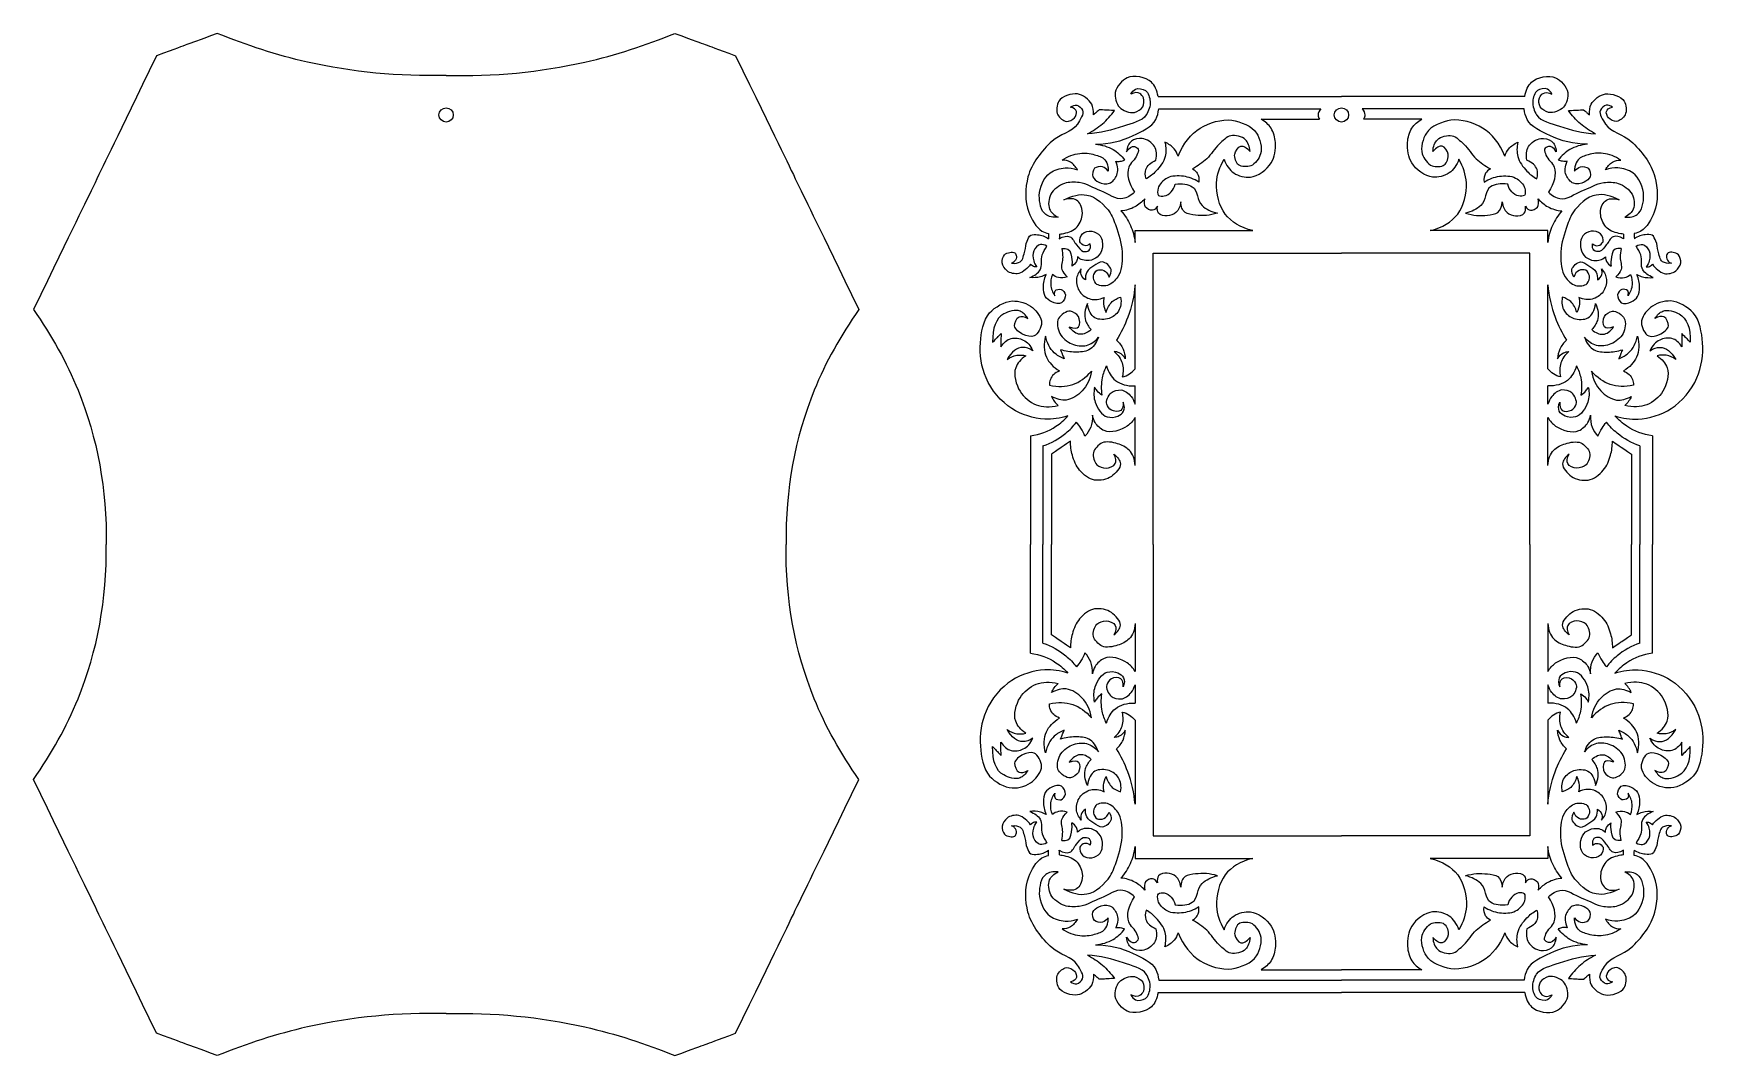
# Model space of a CAD drawing. Header units: millimetres. Extents: x -92 to 280, y -80 to 148.
import ezdxf

# ---------------------------------------------------------------- set-up
doc = ezdxf.new("R2010")
doc.units = ezdxf.units.MM
doc.linetypes.add('K5LT32772', pattern=[0])

msp = doc.modelspace()

# ---------------------------------------------------------------- linework, layer by layer
at = {"color": 30, "linetype": 'K5LT32772', "true_color": 0xff8000}
for p, q in [((158.52, 133.47), (199.39, 133.47)), ((158.65, 130.73), (194.8, 130.73)), ((240.26, 133.47), (199.39, 133.47)), ((240.13, 130.73), (203.98, 130.73)), ((181.47, 128.38), (194.47, 128.38)), ((217.31, 128.38), (204.31, 128.38)), ((153.39, 103.55), (179.63, 103.55)), ((153.39, 100.91), (153.39, 103.55)), ((245.39, 103.55), (219.15, 103.55)), ((245.39, 100.91), (245.39, 103.55)), ((157.39, 33.55), (157.39, 98.55)), ((157.39, 98.55), (199.39, 98.55)), ((241.39, 98.55), (199.39, 98.55)), ((241.39, 33.55), (241.39, 98.55)), ((153.39, 72.74), (153.39, 91.49)), ((245.39, 72.74), (245.39, 91.49)), ((153.39, 64.86), (153.39, 68.93)), ((245.39, 64.86), (245.39, 68.93)), ((153.39, 51.17), (153.39, 61.85)), ((245.39, 51.17), (245.39, 61.85)), ((130.06, 57.76), (130.06, 33.55)), ((268.72, 57.76), (268.72, 33.55)), ((132.86, 55.54), (132.86, 33.55)), ((134.77, 53.72), (134.77, 33.55)), ((264.01, 53.72), (264.01, 33.55)), ((265.92, 55.54), (265.92, 33.55)), ((130.06, 9.33), (130.06, 33.55)), ((132.86, 11.56), (132.86, 33.55)), ((134.77, 13.38), (134.77, 33.55)), ((157.39, 33.55), (157.39, -31.45)), ((241.39, 33.55), (241.39, -31.45)), ((264.01, 13.38), (264.01, 33.55)), ((265.92, 11.56), (265.92, 33.55)), ((268.72, 9.33), (268.72, 33.55)), ((153.39, 15.93), (153.39, 5.25)), ((245.39, 15.93), (245.39, 5.25)), ((153.39, 2.23), (153.39, -1.84)), ((245.39, 2.23), (245.39, -1.84)), ((153.39, -5.64), (153.39, -24.39)), ((245.39, -5.64), (245.39, -24.39)), ((157.39, -31.45), (199.39, -31.45)), ((241.39, -31.45), (199.39, -31.45)), ((153.39, -33.82), (153.39, -36.45)), ((153.39, -36.45), (179.63, -36.45)), ((245.39, -36.45), (219.15, -36.45)), ((245.39, -33.82), (245.39, -36.45)), ((181.47, -61.28), (199.39, -61.28)), ((217.31, -61.28), (199.39, -61.28)), ((158.52, -66.37), (199.39, -66.37)), ((158.65, -63.63), (199.39, -63.63)), ((240.13, -63.63), (199.39, -63.63)), ((240.26, -66.37), (199.39, -66.37))]:
    msp.add_line(p, q, dxfattribs=at)
for centre in [(-0.17, 129.36), (199.39, 129.36)]:
    msp.add_circle(centre, 1.59, dxfattribs=at)
for points in [[(-51.18, 147.55), (-60.19, 144.22), (-55.68, 145.89), (-64.69, 142.56)], [(50.84, 147.55), (59.85, 144.22), (55.35, 145.89), (64.36, 142.56)], [(-64.69, 142.56), (-83.01, 104.81), (-73.85, 123.68), (-92.16, 85.94)], [(64.36, 142.56), (82.67, 104.81), (73.52, 123.68), (91.83, 85.94)], [(145.42, 130.51), (144.54, 129.75), (144.98, 130.13), (144.1, 129.36)], [(148.8, 130.35), (146.55, 130.46), (147.67, 130.4), (145.42, 130.51)], [(249.98, 130.35), (252.24, 130.46), (251.11, 130.4), (253.36, 130.51)], [(253.36, 130.51), (254.25, 129.75), (253.8, 130.13), (254.69, 129.36)], [(134.13, 102.91), (134.12, 102.13), (134.12, 102.52), (134.11, 101.73)], [(136.54, 102.77), (136.52, 102.08), (136.53, 102.43), (136.5, 101.73)], [(262.24, 102.77), (262.27, 102.08), (262.25, 102.43), (262.28, 101.73)], [(264.66, 102.91), (264.67, 102.13), (264.66, 102.52), (264.67, 101.73)], [(121.64, 78.64), (122.89, 79.94), (122.27, 79.29), (123.51, 80.59)], [(123.51, 80.59), (123.5, 78.64), (123.51, 79.61), (123.5, 77.67)], [(277.14, 78.64), (275.89, 79.94), (276.52, 79.29), (275.27, 80.59)], [(275.27, 80.59), (275.28, 78.64), (275.28, 79.61), (275.28, 77.67)], [(136.78, 76.98), (137.31, 75.63), (137.04, 76.31), (137.57, 74.95)], [(262.01, 76.98), (261.48, 75.63), (261.74, 76.31), (261.21, 74.95)], [(139.01, 56.6), (136.19, 54.68), (137.6, 55.64), (134.77, 53.72)], [(259.77, 56.6), (262.6, 54.68), (261.18, 55.64), (264.01, 53.72)], [(139.01, 10.5), (136.19, 12.42), (137.6, 11.46), (134.77, 13.38)], [(259.77, 10.5), (262.6, 12.42), (261.18, 11.46), (264.01, 13.38)], [(123.51, -13.49), (123.5, -11.54), (123.51, -12.52), (123.5, -10.57)], [(136.78, -9.88), (137.31, -8.53), (137.04, -9.21), (137.57, -7.86)], [(262.01, -9.88), (261.48, -8.53), (261.74, -9.21), (261.21, -7.86)], [(275.27, -13.49), (275.28, -11.54), (275.28, -12.52), (275.28, -10.57)], [(121.64, -11.54), (122.89, -12.84), (122.27, -12.19), (123.51, -13.49)], [(277.14, -11.54), (275.89, -12.84), (276.52, -12.19), (275.27, -13.49)], [(-64.69, -75.46), (-83.01, -37.71), (-73.85, -56.59), (-92.16, -18.84)], [(64.36, -75.46), (82.67, -37.71), (73.52, -56.59), (91.83, -18.84)], [(134.13, -35.81), (134.12, -35.03), (134.12, -35.42), (134.11, -34.64)], [(136.54, -35.68), (136.52, -34.98), (136.53, -35.33), (136.5, -34.64)], [(262.24, -35.68), (262.27, -34.98), (262.25, -35.33), (262.28, -34.64)], [(264.66, -35.81), (264.67, -35.03), (264.66, -35.42), (264.67, -34.64)], [(145.42, -63.42), (144.54, -62.65), (144.98, -63.03), (144.1, -62.27)], [(148.8, -63.25), (146.55, -63.36), (147.67, -63.31), (145.42, -63.42)], [(249.98, -63.25), (252.24, -63.36), (251.11, -63.31), (253.36, -63.42)], [(253.36, -63.42), (254.25, -62.65), (253.8, -63.03), (254.69, -62.27)], [(-51.18, -80.45), (-60.19, -77.12), (-55.68, -78.79), (-64.69, -75.46)], [(50.84, -80.45), (59.85, -77.12), (55.35, -78.79), (64.36, -75.46)]]:
    msp.add_open_spline(points, degree=3, dxfattribs=at)
for points, knots in [([(-0.17, 138.19), (-10.74, 137.9), (-21.05, 138.88), (-31.1, 141.15), (-37.92, 142.69), (-44.6, 144.89), (-51.18, 147.55)], [0, 0, 0, 0, 1, 1, 1, 2, 2, 2, 2]), ([(-0.17, 138.19), (10.41, 137.9), (20.72, 138.88), (30.77, 141.15), (37.58, 142.69), (44.27, 144.89), (50.84, 147.55)], [0, 0, 0, 0, 1, 1, 1, 2, 2, 2, 2]), ([(158.52, 133.47), (158.28, 134.87), (157.78, 135.94), (157.02, 136.68), (155.84, 137.8), (153.08, 138.32), (151.65, 137.67), (150.54, 137.17), (149.15, 135.63), (148.97, 134.39), (148.82, 133.39), (149.21, 131.85), (149.89, 131.11), (150.6, 130.33), (152.21, 129.66), (153.24, 129.92), (153.89, 130.08), (154.77, 130.58), (155.09, 131.18), (155.38, 131.7), (155.49, 132.59), (155.26, 133.16), (155.11, 133.53), (154.79, 133.97), (154.46, 134.16), (153.95, 134.45), (153.29, 134.38), (152.48, 133.96)], [0, 0, 0, 0, 1, 1, 1, 2, 2, 2, 3, 3, 3, 4, 4, 4, 5, 5, 5, 6, 6, 6, 7, 7, 7, 8, 8, 8, 9, 9, 9, 9]), ([(240.26, 133.47), (240.5, 134.87), (241.01, 135.94), (241.77, 136.68), (242.94, 137.8), (245.7, 138.32), (247.13, 137.67), (248.25, 137.17), (249.63, 135.63), (249.82, 134.39), (249.97, 133.39), (249.57, 131.85), (248.89, 131.11), (248.18, 130.33), (246.58, 129.66), (245.54, 129.92), (244.89, 130.08), (244.01, 130.58), (243.69, 131.18), (243.4, 131.7), (243.29, 132.59), (243.52, 133.16), (243.67, 133.53), (243.99, 133.97), (244.32, 134.16), (244.83, 134.45), (245.49, 134.38), (246.31, 133.96)], [0, 0, 0, 0, 1, 1, 1, 2, 2, 2, 3, 3, 3, 4, 4, 4, 5, 5, 5, 6, 6, 6, 7, 7, 7, 8, 8, 8, 9, 9, 9, 9]), ([(144.1, 129.36), (144.18, 130.28), (144.05, 131.07), (143.73, 131.74), (143.21, 132.83), (141.69, 133.84), (140.55, 134.03), (139.26, 134.24), (137, 133.53), (136.38, 132.44), (135.95, 131.68), (135.75, 130.16), (136.18, 129.36), (136.51, 128.75), (137.39, 127.98), (138.07, 127.93), (138.64, 127.89), (139.51, 128.25), (139.89, 128.72), (140.17, 129.08), (140.46, 129.76), (140.35, 130.15), (140.23, 130.58), (139.76, 130.9), (138.96, 131.11)], [0, 0, 0, 0, 1, 1, 1, 2, 2, 2, 3, 3, 3, 4, 4, 4, 5, 5, 5, 6, 6, 6, 7, 7, 7, 8, 8, 8, 8]), ([(152.48, 133.96), (152.74, 134.51), (153.07, 134.89), (153.47, 135.09), (154.07, 135.39), (155.18, 135.16), (155.72, 134.79), (156.35, 134.35), (156.67, 133.19), (156.75, 132.37), (156.84, 131.39), (156.41, 130.17), (155.89, 129.36), (154.95, 127.9), (152.57, 127.52), (150.82, 126.87), (148.27, 125.92), (145.59, 125.34), (142.77, 125.15)], [0, 0, 0, 0, 1, 1, 1, 2, 2, 2, 3, 3, 3, 4, 4, 4, 5, 5, 5, 6, 6, 6, 6]), ([(246.31, 133.96), (246.04, 134.51), (245.71, 134.89), (245.31, 135.09), (244.71, 135.39), (243.6, 135.16), (243.06, 134.79), (242.44, 134.35), (242.11, 133.19), (242.03, 132.37), (241.94, 131.39), (242.38, 130.17), (242.89, 129.36), (243.83, 127.9), (246.21, 127.52), (247.96, 126.87), (250.51, 125.92), (253.2, 125.34), (256.01, 125.15)], [0, 0, 0, 0, 1, 1, 1, 2, 2, 2, 3, 3, 3, 4, 4, 4, 5, 5, 5, 6, 6, 6, 6]), ([(254.69, 129.36), (254.61, 130.28), (254.73, 131.07), (255.05, 131.74), (255.58, 132.83), (257.1, 133.84), (258.23, 134.03), (259.53, 134.24), (261.78, 133.53), (262.41, 132.44), (262.84, 131.68), (263.04, 130.16), (262.6, 129.36), (262.27, 128.75), (261.4, 127.98), (260.72, 127.93), (260.15, 127.89), (259.27, 128.25), (258.89, 128.72), (258.61, 129.08), (258.32, 129.76), (258.43, 130.15), (258.56, 130.58), (259.02, 130.9), (259.82, 131.11)], [0, 0, 0, 0, 1, 1, 1, 2, 2, 2, 3, 3, 3, 4, 4, 4, 5, 5, 5, 6, 6, 6, 7, 7, 7, 8, 8, 8, 8]), ([(138.96, 131.11), (139.48, 131.47), (139.96, 131.62), (140.39, 131.54), (140.88, 131.45), (141.46, 130.85), (141.68, 130.41), (142.09, 129.59), (141.1, 128.23), (140.55, 127.33), (139.41, 125.48), (136.52, 125.05), (134.89, 123.52), (132.59, 121.37), (130.29, 118.5), (129.52, 115.54), (128.89, 113.11), (128.75, 110), (129.69, 107.66), (130.3, 106.13), (131.27, 104.23), (132.63, 103.45), (133.06, 103.2), (133.58, 103.03), (134.13, 102.91)], [0, 0, 0, 0, 1, 1, 1, 2, 2, 2, 3, 3, 3, 4, 4, 4, 5, 5, 5, 6, 6, 6, 7, 7, 7, 8, 8, 8, 8]), ([(142.77, 125.15), (144, 125.76), (145.11, 126.5), (146.12, 127.37), (147.12, 128.23), (148.02, 129.23), (148.8, 130.35)], [0, 0, 0, 0, 1, 1, 1, 2, 2, 2, 2]), ([(144.54, 122.81), (147.61, 122.86), (150.41, 123.51), (152.94, 124.75), (154.77, 125.64), (157.14, 126.58), (158.01, 128.36), (158.35, 129.06), (158.57, 129.85), (158.65, 130.73)], [0, 0, 0, 0, 1, 1, 1, 2, 2, 2, 3, 3, 3, 3]), ([(194.8, 130.73), (194.4, 130.29), (194.2, 129.83), (194.19, 129.36), (194.19, 129.04), (194.28, 128.71), (194.47, 128.38)], [0, 0, 0, 0, 1, 1, 1, 2, 2, 2, 2]), ([(203.98, 130.73), (204.39, 130.29), (204.59, 129.83), (204.59, 129.36), (204.59, 129.04), (204.5, 128.71), (204.31, 128.38)], [0, 0, 0, 0, 1, 1, 1, 2, 2, 2, 2]), ([(254.24, 122.81), (251.18, 122.86), (248.38, 123.51), (245.84, 124.75), (244.01, 125.64), (241.64, 126.58), (240.77, 128.36), (240.43, 129.06), (240.22, 129.85), (240.13, 130.73)], [0, 0, 0, 0, 1, 1, 1, 2, 2, 2, 3, 3, 3, 3]), ([(256.01, 125.15), (254.79, 125.76), (253.67, 126.5), (252.67, 127.37), (251.66, 128.23), (250.77, 129.23), (249.98, 130.35)], [0, 0, 0, 0, 1, 1, 1, 2, 2, 2, 2]), ([(259.82, 131.11), (259.3, 131.47), (258.83, 131.62), (258.4, 131.54), (257.9, 131.45), (257.32, 130.85), (257.11, 130.41), (256.69, 129.59), (257.68, 128.23), (258.23, 127.33), (259.37, 125.48), (262.27, 125.05), (263.9, 123.52), (266.2, 121.37), (268.49, 118.5), (269.26, 115.54), (269.89, 113.11), (270.03, 110), (269.1, 107.66), (268.49, 106.13), (267.51, 104.23), (266.15, 103.45), (265.72, 103.2), (265.21, 103.03), (264.66, 102.91)], [0, 0, 0, 0, 1, 1, 1, 2, 2, 2, 3, 3, 3, 4, 4, 4, 5, 5, 5, 6, 6, 6, 7, 7, 7, 8, 8, 8, 8]), ([(162.96, 120.15), (164.13, 122.99), (165.78, 125.07), (167.92, 126.4), (169.87, 127.62), (172.74, 128.5), (174.98, 128.17), (176.89, 127.88), (179.45, 126.87), (180.47, 125.3), (181.24, 124.11), (181.82, 122.03), (181.38, 120.68), (181.05, 119.68), (180.15, 118.35), (179.18, 118.01), (178.42, 117.73), (177.06, 117.73), (176.46, 118.2), (175.9, 118.64), (175.46, 119.89), (175.6, 120.63), (175.73, 121.27), (176.4, 122.26), (176.94, 122.39), (177.53, 122.54), (178.23, 122.14), (179.04, 121.2)], [0, 0, 0, 0, 1, 1, 1, 2, 2, 2, 3, 3, 3, 4, 4, 4, 5, 5, 5, 6, 6, 6, 7, 7, 7, 8, 8, 8, 9, 9, 9, 9]), ([(173.22, 119.49), (173.71, 118.11), (174.43, 117.08), (175.4, 116.42), (176.38, 115.74), (177.93, 115.37), (179.08, 115.48), (180.79, 115.62), (182.83, 117.18), (183.74, 118.68), (184.48, 119.9), (184.81, 121.72), (184.68, 123.21), (184.58, 124.29), (184.29, 125.52), (183.69, 126.41), (183.16, 127.21), (182.42, 127.86), (181.47, 128.38)], [0, 0, 0, 0, 1, 1, 1, 2, 2, 2, 3, 3, 3, 4, 4, 4, 5, 5, 5, 6, 6, 6, 6]), ([(225.56, 119.49), (225.08, 118.11), (224.35, 117.08), (223.38, 116.42), (222.4, 115.74), (220.86, 115.37), (219.71, 115.48), (217.99, 115.62), (215.96, 117.18), (215.05, 118.68), (214.3, 119.9), (213.98, 121.72), (214.11, 123.21), (214.2, 124.29), (214.49, 125.52), (215.09, 126.41), (215.62, 127.21), (216.36, 127.86), (217.31, 128.38)], [0, 0, 0, 0, 1, 1, 1, 2, 2, 2, 3, 3, 3, 4, 4, 4, 5, 5, 5, 6, 6, 6, 6]), ([(235.82, 120.15), (234.65, 122.99), (233, 125.07), (230.86, 126.4), (228.91, 127.62), (226.04, 128.5), (223.8, 128.17), (221.89, 127.88), (219.33, 126.87), (218.31, 125.3), (217.54, 124.11), (216.96, 122.03), (217.41, 120.68), (217.74, 119.68), (218.64, 118.35), (219.6, 118.01), (220.36, 117.73), (221.73, 117.73), (222.32, 118.2), (222.89, 118.64), (223.33, 119.89), (223.18, 120.63), (223.05, 121.27), (222.38, 122.26), (221.84, 122.39), (221.26, 122.54), (220.56, 122.14), (219.75, 121.2)], [0, 0, 0, 0, 1, 1, 1, 2, 2, 2, 3, 3, 3, 4, 4, 4, 5, 5, 5, 6, 6, 6, 7, 7, 7, 8, 8, 8, 9, 9, 9, 9]), ([(158.05, 119.25), (158.3, 120.48), (158.18, 121.5), (157.71, 122.3), (157.21, 123.16), (155.95, 124.01), (154.95, 124.11), (154.2, 124.19), (153.13, 123.96), (152.56, 123.49), (151.97, 123), (151.62, 122.22), (151.51, 121.15)], [0, 0, 0, 0, 1, 1, 1, 2, 2, 2, 3, 3, 3, 4, 4, 4, 4]), ([(160.05, 123.25), (160.32, 122.13), (160.34, 121.08), (160.1, 120.1), (159.8, 118.9), (158.93, 117.74), (158.05, 116.81), (157.42, 116.15), (156.69, 115.58), (155.85, 115.1)], [0, 0, 0, 0, 1, 1, 1, 2, 2, 2, 3, 3, 3, 3]), ([(162.96, 120.15), (162.76, 120.77), (162.48, 121.31), (162.1, 121.77), (161.59, 122.41), (160.9, 122.91), (160.05, 123.25)], [0, 0, 0, 0, 1, 1, 1, 2, 2, 2, 2]), ([(179.04, 121.2), (178.94, 122.36), (178.59, 123.23), (177.99, 123.83), (177.27, 124.53), (175.74, 124.92), (174.74, 124.73), (173.79, 124.55), (172.92, 123.54), (172.12, 122.82), (171.07, 121.88), (170.4, 120.53), (169.35, 119.58), (168.41, 118.72), (167.36, 117.97), (166.21, 117.34)], [0, 0, 0, 0, 1, 1, 1, 2, 2, 2, 3, 3, 3, 4, 4, 4, 5, 5, 5, 5]), ([(219.75, 121.2), (219.84, 122.36), (220.19, 123.23), (220.8, 123.83), (221.52, 124.53), (223.05, 124.92), (224.04, 124.73), (225, 124.55), (225.86, 123.54), (226.66, 122.82), (227.71, 121.88), (228.38, 120.53), (229.43, 119.58), (230.38, 118.72), (231.43, 117.97), (232.58, 117.34)], [0, 0, 0, 0, 1, 1, 1, 2, 2, 2, 3, 3, 3, 4, 4, 4, 5, 5, 5, 5]), ([(235.82, 120.15), (236.02, 120.77), (236.31, 121.31), (236.68, 121.77), (237.2, 122.41), (237.88, 122.91), (238.73, 123.25)], [0, 0, 0, 0, 1, 1, 1, 2, 2, 2, 2]), ([(238.73, 123.25), (238.46, 122.13), (238.44, 121.08), (238.68, 120.1), (238.98, 118.9), (239.86, 117.74), (240.73, 116.81), (241.37, 116.15), (242.1, 115.58), (242.93, 115.1)], [0, 0, 0, 0, 1, 1, 1, 2, 2, 2, 3, 3, 3, 3]), ([(240.73, 119.25), (240.49, 120.48), (240.6, 121.5), (241.07, 122.3), (241.57, 123.16), (242.83, 124.01), (243.84, 124.11), (244.58, 124.19), (245.65, 123.96), (246.22, 123.49), (246.81, 123), (247.16, 122.22), (247.27, 121.15)], [0, 0, 0, 0, 1, 1, 1, 2, 2, 2, 3, 3, 3, 4, 4, 4, 4]), ([(137.14, 119.29), (138.41, 120.14), (139.72, 120.64), (141.09, 120.79), (142.15, 120.9), (143.34, 120.8), (144.37, 120.48), (145.16, 120.24), (146.12, 119.98), (146.64, 119.38), (146.99, 118.96), (147.25, 118.36), (147.35, 117.8), (147.42, 117.48), (147.43, 117.15), (147.41, 116.81)], [0, 0, 0, 0, 1, 1, 1, 2, 2, 2, 3, 3, 3, 4, 4, 4, 5, 5, 5, 5]), ([(140.54, 117.09), (140.14, 117.88), (139.62, 118.46), (138.96, 118.83), (138.44, 119.12), (137.83, 119.27), (137.14, 119.29)], [0, 0, 0, 0, 1, 1, 1, 2, 2, 2, 2]), ([(144.54, 122.81), (146.01, 122.7), (147.32, 122.31), (148.48, 121.64), (149.46, 121.06), (150.32, 120.28), (151.07, 119.29)], [0, 0, 0, 0, 1, 1, 1, 2, 2, 2, 2]), ([(149.09, 119.02), (149.43, 118.97), (149.77, 118.96), (150.09, 119.01), (150.42, 119.05), (150.75, 119.15), (151.07, 119.29)], [0, 0, 0, 0, 1, 1, 1, 2, 2, 2, 2]), ([(151.51, 121.15), (152.05, 121.99), (152.67, 122.48), (153.23, 122.35), (153.52, 122.28), (153.98, 121.98), (154.11, 121.7), (154.26, 121.36), (153.95, 120.81), (153.8, 120.39), (153.45, 119.39), (152.29, 118.67), (151.99, 117.72), (151.46, 116.04), (151.89, 114.18), (153.28, 112.14)], [0, 0, 0, 0, 1, 1, 1, 2, 2, 2, 3, 3, 3, 4, 4, 4, 5, 5, 5, 5]), ([(155.85, 115.1), (155.62, 115.89), (155.61, 116.59), (155.81, 117.19), (156.1, 118.07), (156.85, 118.76), (158.05, 119.25)], [0, 0, 0, 0, 1, 1, 1, 2, 2, 2, 2]), ([(179.63, 103.55), (176.88, 104.24), (174.83, 105.47), (173.48, 107.23), (172.12, 109.01), (171.42, 111.92), (171.56, 114.24), (171.66, 116), (172.22, 117.75), (173.22, 119.49)], [0, 0, 0, 0, 1, 1, 1, 2, 2, 2, 3, 3, 3, 3]), ([(219.15, 103.55), (221.91, 104.24), (223.96, 105.47), (225.3, 107.23), (226.67, 109.01), (227.37, 111.92), (227.23, 114.24), (227.12, 116), (226.56, 117.75), (225.56, 119.49)], [0, 0, 0, 0, 1, 1, 1, 2, 2, 2, 3, 3, 3, 3]), ([(242.93, 115.1), (243.16, 115.89), (243.18, 116.59), (242.98, 117.19), (242.69, 118.07), (241.94, 118.76), (240.73, 119.25)], [0, 0, 0, 0, 1, 1, 1, 2, 2, 2, 2]), ([(247.27, 121.15), (246.73, 121.99), (246.12, 122.48), (245.55, 122.35), (245.26, 122.28), (244.8, 121.98), (244.68, 121.7), (244.52, 121.36), (244.83, 120.81), (244.98, 120.39), (245.33, 119.39), (246.49, 118.67), (246.79, 117.72), (247.32, 116.04), (246.89, 114.18), (245.51, 112.14)], [0, 0, 0, 0, 1, 1, 1, 2, 2, 2, 3, 3, 3, 4, 4, 4, 5, 5, 5, 5]), ([(254.24, 122.81), (252.77, 122.7), (251.46, 122.31), (250.31, 121.64), (249.33, 121.06), (248.46, 120.28), (247.72, 119.29)], [0, 0, 0, 0, 1, 1, 1, 2, 2, 2, 2]), ([(249.69, 119.02), (249.35, 118.97), (249.02, 118.96), (248.69, 119.01), (248.36, 119.05), (248.04, 119.15), (247.72, 119.29)], [0, 0, 0, 0, 1, 1, 1, 2, 2, 2, 2]), ([(261.64, 119.29), (260.38, 120.14), (259.06, 120.64), (257.7, 120.79), (256.63, 120.9), (255.45, 120.8), (254.41, 120.48), (253.62, 120.24), (252.66, 119.98), (252.15, 119.38), (251.79, 118.96), (251.54, 118.36), (251.43, 117.8), (251.37, 117.48), (251.35, 117.15), (251.37, 116.81)], [0, 0, 0, 0, 1, 1, 1, 2, 2, 2, 3, 3, 3, 4, 4, 4, 5, 5, 5, 5]), ([(258.24, 117.09), (258.64, 117.88), (259.17, 118.46), (259.82, 118.83), (260.35, 119.12), (260.95, 119.27), (261.64, 119.29)], [0, 0, 0, 0, 1, 1, 1, 2, 2, 2, 2]), ([(136.25, 106.56), (135.08, 106.48), (134.15, 106.68), (133.47, 107.15), (132.4, 107.89), (132.02, 109.99), (132.04, 111.37), (132.06, 113.11), (133.05, 115.45), (134.46, 116.45), (135.34, 117.08), (136.67, 117.47), (137.8, 117.53), (138.7, 117.57), (139.62, 117.43), (140.54, 117.09)], [0, 0, 0, 0, 1, 1, 1, 2, 2, 2, 3, 3, 3, 4, 4, 4, 5, 5, 5, 5]), ([(147.41, 116.81), (147.03, 117.33), (146.61, 117.65), (146.14, 117.78), (145.61, 117.92), (144.73, 117.79), (144.37, 117.45), (143.99, 117.08), (143.8, 116.09), (143.99, 115.57), (144.15, 115.09), (144.79, 114.64), (145.28, 114.38), (145.96, 114.03), (147.02, 113.85), (147.68, 114.11), (148.36, 114.36), (149.04, 115.23), (149.31, 115.93), (149.67, 116.81), (149.59, 117.84), (149.09, 119.02)], [0, 0, 0, 0, 1, 1, 1, 2, 2, 2, 3, 3, 3, 4, 4, 4, 5, 5, 5, 6, 6, 6, 7, 7, 7, 7]), ([(167.59, 114.38), (166.48, 115.09), (165.34, 115.52), (164.15, 115.67), (163, 115.81), (161.56, 115.83), (160.58, 115.29), (159.74, 114.82), (158.72, 113.93), (158.53, 113), (158.43, 112.52), (158.32, 111.69), (158.62, 111.42), (158.87, 111.2), (159.5, 111.21), (159.91, 111.28), (160.46, 111.37), (161.04, 111.78), (161.44, 112.19), (161.87, 112.63), (162.17, 113.2), (162.34, 113.9)], [0, 0, 0, 0, 1, 1, 1, 2, 2, 2, 3, 3, 3, 4, 4, 4, 5, 5, 5, 6, 6, 6, 7, 7, 7, 7]), ([(166.21, 117.34), (166.67, 117.06), (167.02, 116.73), (167.26, 116.34), (167.58, 115.8), (167.69, 115.14), (167.59, 114.38)], [0, 0, 0, 0, 1, 1, 1, 2, 2, 2, 2]), ([(232.58, 117.34), (232.11, 117.06), (231.76, 116.73), (231.53, 116.34), (231.2, 115.8), (231.09, 115.14), (231.19, 114.38)], [0, 0, 0, 0, 1, 1, 1, 2, 2, 2, 2]), ([(231.19, 114.38), (232.3, 115.09), (233.45, 115.52), (234.63, 115.67), (235.79, 115.81), (237.23, 115.83), (238.21, 115.29), (239.04, 114.82), (240.07, 113.93), (240.26, 113), (240.36, 112.52), (240.46, 111.69), (240.16, 111.42), (239.91, 111.2), (239.28, 111.21), (238.87, 111.28), (238.32, 111.37), (237.75, 111.78), (237.35, 112.19), (236.91, 112.63), (236.61, 113.2), (236.44, 113.9)], [0, 0, 0, 0, 1, 1, 1, 2, 2, 2, 3, 3, 3, 4, 4, 4, 5, 5, 5, 6, 6, 6, 7, 7, 7, 7]), ([(251.37, 116.81), (251.75, 117.33), (252.17, 117.65), (252.64, 117.78), (253.17, 117.92), (254.05, 117.79), (254.41, 117.45), (254.8, 117.08), (254.98, 116.09), (254.8, 115.57), (254.63, 115.09), (254, 114.64), (253.5, 114.38), (252.82, 114.03), (251.77, 113.85), (251.1, 114.11), (250.42, 114.36), (249.75, 115.23), (249.47, 115.93), (249.12, 116.81), (249.19, 117.84), (249.69, 119.02)], [0, 0, 0, 0, 1, 1, 1, 2, 2, 2, 3, 3, 3, 4, 4, 4, 5, 5, 5, 6, 6, 6, 7, 7, 7, 7]), ([(262.53, 106.56), (263.7, 106.48), (264.63, 106.68), (265.31, 107.15), (266.39, 107.89), (266.76, 109.99), (266.75, 111.37), (266.73, 113.11), (265.73, 115.45), (264.32, 116.45), (263.44, 117.08), (262.12, 117.47), (260.98, 117.53), (260.08, 117.57), (259.17, 117.43), (258.24, 117.09)], [0, 0, 0, 0, 1, 1, 1, 2, 2, 2, 3, 3, 3, 4, 4, 4, 5, 5, 5, 5]), ([(153.28, 112.14), (152.44, 111.36), (151.57, 110.88), (150.68, 110.69), (149.13, 110.36), (147.41, 111.8), (145.79, 112.4), (144.17, 113), (142.63, 114.09), (140.94, 114.27), (139.88, 114.38), (138.67, 114.41), (137.68, 114.07), (136.52, 113.66), (135.15, 112.74), (134.62, 111.68), (134.16, 110.77), (133.93, 109.26), (134.34, 108.35), (134.67, 107.63), (135.3, 107.03), (136.25, 106.56)], [0, 0, 0, 0, 1, 1, 1, 2, 2, 2, 3, 3, 3, 4, 4, 4, 5, 5, 5, 6, 6, 6, 7, 7, 7, 7]), ([(137.5, 110.41), (139.35, 111.4), (141.05, 111.76), (142.61, 111.5), (144.58, 111.17), (146.66, 109.27), (147.84, 107.49), (148.51, 106.47), (148.9, 105.2), (149.3, 104.01), (149.94, 102.1), (150.57, 100.04), (150.52, 98.05), (150.49, 96.45), (150.43, 94.5), (149.53, 93.25), (148.97, 92.48), (148.1, 91.53), (147.21, 91.32), (146.44, 91.14), (145.12, 91.2), (144.63, 91.76), (144.29, 92.13), (144.04, 92.92), (144.13, 93.44), (144.21, 93.89), (144.54, 94.5), (144.92, 94.7), (145.31, 94.92), (146.03, 94.86), (146.45, 94.67), (146.96, 94.44), (147.35, 93.96), (147.61, 93.21)], [0, 0, 0, 0, 1, 1, 1, 2, 2, 2, 3, 3, 3, 4, 4, 4, 5, 5, 5, 6, 6, 6, 7, 7, 7, 8, 8, 8, 9, 9, 9, 10, 10, 10, 11, 11, 11, 11]), ([(162.34, 113.9), (163.91, 114.15), (165.18, 113.96), (166.15, 113.35), (167.34, 112.6), (167.22, 110.16), (168.33, 109.14), (169.22, 108.32), (170.36, 107.75), (171.75, 107.43)], [0, 0, 0, 0, 1, 1, 1, 2, 2, 2, 3, 3, 3, 3]), ([(236.44, 113.9), (234.87, 114.15), (233.6, 113.96), (232.64, 113.35), (231.45, 112.6), (231.56, 110.16), (230.45, 109.14), (229.56, 108.32), (228.42, 107.75), (227.03, 107.43)], [0, 0, 0, 0, 1, 1, 1, 2, 2, 2, 3, 3, 3, 3]), ([(245.51, 112.14), (246.35, 111.36), (247.21, 110.88), (248.1, 110.69), (249.65, 110.36), (251.37, 111.8), (252.99, 112.4), (254.62, 113), (256.16, 114.09), (257.84, 114.27), (258.9, 114.38), (260.12, 114.41), (261.1, 114.07), (262.27, 113.66), (263.63, 112.74), (264.16, 111.68), (264.62, 110.77), (264.86, 109.26), (264.44, 108.35), (264.11, 107.63), (263.48, 107.03), (262.53, 106.56)], [0, 0, 0, 0, 1, 1, 1, 2, 2, 2, 3, 3, 3, 4, 4, 4, 5, 5, 5, 6, 6, 6, 7, 7, 7, 7]), ([(261.28, 110.41), (259.44, 111.4), (257.74, 111.76), (256.18, 111.5), (254.21, 111.17), (252.12, 109.27), (250.94, 107.49), (250.27, 106.47), (249.88, 105.2), (249.49, 104.01), (248.85, 102.1), (248.22, 100.04), (248.26, 98.05), (248.3, 96.45), (248.35, 94.5), (249.25, 93.25), (249.81, 92.48), (250.68, 91.53), (251.57, 91.32), (252.35, 91.14), (253.66, 91.2), (254.16, 91.76), (254.49, 92.13), (254.75, 92.92), (254.65, 93.44), (254.57, 93.89), (254.24, 94.5), (253.86, 94.7), (253.47, 94.92), (252.76, 94.86), (252.34, 94.67), (251.82, 94.44), (251.43, 93.96), (251.18, 93.21)], [0, 0, 0, 0, 1, 1, 1, 2, 2, 2, 3, 3, 3, 4, 4, 4, 5, 5, 5, 6, 6, 6, 7, 7, 7, 8, 8, 8, 9, 9, 9, 10, 10, 10, 11, 11, 11, 11]), ([(136.54, 102.77), (136.75, 102.79), (136.95, 102.82), (137.14, 102.85), (138.19, 103.04), (139.44, 103.41), (140.19, 104.11), (140.91, 104.79), (141.49, 105.95), (141.61, 106.96), (141.69, 107.6), (141.66, 108.35), (141.41, 108.95), (141.24, 109.38), (140.95, 109.86), (140.62, 110.14), (139.9, 110.76), (138.86, 110.85), (137.5, 110.41)], [0, 0, 0, 0, 1, 1, 1, 2, 2, 2, 3, 3, 3, 4, 4, 4, 5, 5, 5, 6, 6, 6, 6]), ([(155.57, 110.65), (154.91, 109.9), (154.17, 109.31), (153.35, 108.86), (152.42, 108.36), (151.39, 108.06), (150.25, 107.95)], [0, 0, 0, 0, 1, 1, 1, 2, 2, 2, 2]), ([(158.39, 108.98), (158.03, 108.46), (157.65, 108.17), (157.24, 108.11), (156.77, 108.04), (156.02, 108.43), (155.73, 108.82), (155.42, 109.25), (155.36, 109.86), (155.57, 110.65)], [0, 0, 0, 0, 1, 1, 1, 2, 2, 2, 3, 3, 3, 3]), ([(163.56, 109.98), (163.45, 108.94), (163.09, 108.16), (162.49, 107.63), (162.01, 107.2), (161.23, 106.86), (160.58, 106.83), (159.94, 106.81), (158.97, 106.97), (158.63, 107.43), (158.37, 107.79), (158.29, 108.31), (158.39, 108.98)], [0, 0, 0, 0, 1, 1, 1, 2, 2, 2, 3, 3, 3, 4, 4, 4, 4]), ([(171.75, 107.43), (170.09, 106.94), (168.46, 106.81), (166.86, 107.03), (166.07, 107.15), (165.06, 107.16), (164.52, 107.63), (163.94, 108.12), (163.62, 108.9), (163.56, 109.98)], [0, 0, 0, 0, 1, 1, 1, 2, 2, 2, 3, 3, 3, 3]), ([(227.03, 107.43), (228.69, 106.94), (230.32, 106.81), (231.92, 107.03), (232.71, 107.15), (233.72, 107.16), (234.27, 107.63), (234.84, 108.12), (235.16, 108.9), (235.22, 109.98)], [0, 0, 0, 0, 1, 1, 1, 2, 2, 2, 3, 3, 3, 3]), ([(235.22, 109.98), (235.34, 108.94), (235.7, 108.16), (236.3, 107.63), (236.78, 107.2), (237.56, 106.86), (238.2, 106.83), (238.84, 106.81), (239.81, 106.97), (240.15, 107.43), (240.41, 107.79), (240.49, 108.31), (240.39, 108.98)], [0, 0, 0, 0, 1, 1, 1, 2, 2, 2, 3, 3, 3, 4, 4, 4, 4]), ([(240.39, 108.98), (240.75, 108.46), (241.13, 108.17), (241.54, 108.11), (242.01, 108.04), (242.77, 108.43), (243.05, 108.82), (243.37, 109.25), (243.42, 109.86), (243.21, 110.65)], [0, 0, 0, 0, 1, 1, 1, 2, 2, 2, 3, 3, 3, 3]), ([(243.21, 110.65), (243.87, 109.9), (244.61, 109.31), (245.43, 108.86), (246.36, 108.36), (247.39, 108.06), (248.53, 107.95)], [0, 0, 0, 0, 1, 1, 1, 2, 2, 2, 2]), ([(262.24, 102.77), (262.04, 102.79), (261.84, 102.82), (261.64, 102.85), (260.6, 103.04), (259.35, 103.41), (258.6, 104.11), (257.87, 104.79), (257.29, 105.95), (257.17, 106.96), (257.1, 107.6), (257.13, 108.35), (257.37, 108.95), (257.54, 109.38), (257.83, 109.86), (258.17, 110.14), (258.89, 110.76), (259.93, 110.85), (261.28, 110.41)], [0, 0, 0, 0, 1, 1, 1, 2, 2, 2, 3, 3, 3, 4, 4, 4, 5, 5, 5, 6, 6, 6, 6]), ([(150.25, 107.95), (151.14, 106.96), (151.84, 105.88), (152.36, 104.73), (152.9, 103.54), (153.24, 102.27), (153.39, 100.91)], [0, 0, 0, 0, 1, 1, 1, 2, 2, 2, 2]), ([(248.53, 107.95), (247.65, 106.96), (246.94, 105.88), (246.42, 104.73), (245.89, 103.54), (245.54, 102.27), (245.39, 100.91)], [0, 0, 0, 0, 1, 1, 1, 2, 2, 2, 2]), ([(125.84, 96.29), (126.67, 96.18), (127.33, 96.29), (127.81, 96.62), (128.44, 97.05), (128.56, 98.18), (128.81, 99), (129.04, 99.73), (128.99, 100.55), (129.31, 101.24), (129.52, 101.7), (129.74, 102.29), (130.13, 102.52), (130.53, 102.76), (131.17, 102.68), (131.67, 102.64), (132.51, 102.57), (133.33, 102.27), (134.11, 101.73)], [0, 0, 0, 0, 1, 1, 1, 2, 2, 2, 3, 3, 3, 4, 4, 4, 5, 5, 5, 6, 6, 6, 6]), ([(133.7, 100.07), (133.18, 100.4), (132.7, 100.53), (132.28, 100.47), (131.7, 100.38), (131.08, 99.64), (130.82, 99.08), (130.53, 98.45), (130.59, 97.53), (130.79, 96.82), (130.92, 96.35), (131.16, 95.9), (131.48, 95.47)], [0, 0, 0, 0, 1, 1, 1, 2, 2, 2, 3, 3, 3, 4, 4, 4, 4]), ([(136.5, 101.73), (137.42, 102.27), (138.2, 102.43), (138.85, 102.19), (139.49, 101.96), (139.83, 100.94), (140.37, 100.35), (140.83, 99.85), (141.24, 99.01), (141.84, 98.9), (142.22, 98.84), (142.86, 98.91), (143.13, 99.16), (143.43, 99.44), (143.52, 99.92), (143.4, 100.61)], [0, 0, 0, 0, 1, 1, 1, 2, 2, 2, 3, 3, 3, 4, 4, 4, 5, 5, 5, 5]), ([(143.4, 100.61), (142.94, 100.27), (142.52, 100.14), (142.14, 100.22), (141.74, 100.29), (141.22, 100.74), (141.08, 101.09), (140.9, 101.56), (141.29, 102.42), (141.66, 102.82), (142.09, 103.28), (143.07, 103.51), (143.73, 103.44), (144.38, 103.36), (145.19, 102.88), (145.59, 102.38), (146.12, 101.71), (146.24, 100.46), (146.05, 99.59), (145.9, 98.91), (145.5, 98.12), (144.97, 97.66), (144.5, 97.26), (143.8, 96.98), (143.17, 96.9), (142.7, 96.84), (142.16, 96.87), (141.7, 97.02), (141.29, 97.15), (140.91, 97.37), (140.55, 97.69)], [0, 0, 0, 0, 1, 1, 1, 2, 2, 2, 3, 3, 3, 4, 4, 4, 5, 5, 5, 6, 6, 6, 7, 7, 7, 8, 8, 8, 9, 9, 9, 10, 10, 10, 10]), ([(255.38, 100.61), (255.84, 100.27), (256.26, 100.14), (256.64, 100.22), (257.04, 100.29), (257.56, 100.74), (257.7, 101.09), (257.89, 101.56), (257.5, 102.42), (257.13, 102.82), (256.69, 103.28), (255.72, 103.51), (255.06, 103.44), (254.4, 103.36), (253.6, 102.88), (253.19, 102.38), (252.66, 101.71), (252.54, 100.46), (252.73, 99.59), (252.88, 98.91), (253.28, 98.12), (253.82, 97.66), (254.28, 97.26), (254.98, 96.98), (255.61, 96.9), (256.08, 96.84), (256.63, 96.87), (257.08, 97.02), (257.49, 97.15), (257.88, 97.37), (258.23, 97.69)], [0, 0, 0, 0, 1, 1, 1, 2, 2, 2, 3, 3, 3, 4, 4, 4, 5, 5, 5, 6, 6, 6, 7, 7, 7, 8, 8, 8, 9, 9, 9, 10, 10, 10, 10]), ([(262.28, 101.73), (261.36, 102.27), (260.58, 102.43), (259.93, 102.19), (259.29, 101.96), (258.95, 100.94), (258.42, 100.35), (257.95, 99.85), (257.55, 99.01), (256.94, 98.9), (256.56, 98.84), (255.92, 98.91), (255.66, 99.16), (255.36, 99.44), (255.26, 99.92), (255.38, 100.61)], [0, 0, 0, 0, 1, 1, 1, 2, 2, 2, 3, 3, 3, 4, 4, 4, 5, 5, 5, 5]), ([(272.94, 96.29), (272.11, 96.18), (271.45, 96.29), (270.97, 96.62), (270.35, 97.05), (270.23, 98.18), (269.97, 99), (269.74, 99.73), (269.79, 100.55), (269.47, 101.24), (269.26, 101.7), (269.04, 102.29), (268.65, 102.52), (268.26, 102.76), (267.62, 102.68), (267.12, 102.64), (266.27, 102.57), (265.45, 102.27), (264.67, 101.73)], [0, 0, 0, 0, 1, 1, 1, 2, 2, 2, 3, 3, 3, 4, 4, 4, 5, 5, 5, 6, 6, 6, 6]), ([(265.08, 100.07), (265.6, 100.4), (266.08, 100.53), (266.5, 100.47), (267.08, 100.38), (267.7, 99.64), (267.96, 99.08), (268.25, 98.45), (268.19, 97.53), (267.99, 96.82), (267.86, 96.35), (267.63, 95.9), (267.3, 95.47)], [0, 0, 0, 0, 1, 1, 1, 2, 2, 2, 3, 3, 3, 4, 4, 4, 4]), ([(130.1, 96.08), (129.75, 95.59), (129.36, 95.17), (128.91, 94.82), (128.47, 94.48), (127.96, 94.11), (127.45, 93.99), (126.65, 93.8), (125.51, 94.07), (124.88, 94.57), (124.37, 94.97), (123.86, 95.73), (123.79, 96.37), (123.73, 96.93), (123.89, 97.75), (124.29, 98.15), (124.57, 98.44), (125.06, 98.65), (125.48, 98.71), (125.84, 98.76), (126.35, 98.8), (126.61, 98.58), (126.78, 98.42), (126.92, 98.09), (126.95, 97.85), (127, 97.48), (126.81, 96.99), (126.55, 96.72), (126.37, 96.53), (126.13, 96.39), (125.84, 96.29)], [0, 0, 0, 0, 1, 1, 1, 2, 2, 2, 3, 3, 3, 4, 4, 4, 5, 5, 5, 6, 6, 6, 7, 7, 7, 8, 8, 8, 9, 9, 9, 10, 10, 10, 10]), ([(129.93, 93.11), (131, 93.51), (131.78, 94.08), (132.25, 94.84), (132.79, 95.7), (132.31, 97.09), (132.68, 98.12), (132.92, 98.8), (133.26, 99.45), (133.7, 100.07)], [0, 0, 0, 0, 1, 1, 1, 2, 2, 2, 3, 3, 3, 3]), ([(137.08, 99.55), (137.18, 98.9), (137.24, 98.26), (137.26, 97.62), (137.29, 96.71), (136.8, 95.71), (137.08, 94.9), (137.29, 94.29), (137.68, 93.74), (138.27, 93.25)], [0, 0, 0, 0, 1, 1, 1, 2, 2, 2, 3, 3, 3, 3]), ([(137.08, 99.55), (137.62, 99.63), (138.07, 99.58), (138.41, 99.41), (139.07, 99.08), (139.21, 97.85), (139.31, 97.02), (139.36, 96.57), (139.35, 96.11), (139.29, 95.64)], [0, 0, 0, 0, 1, 1, 1, 2, 2, 2, 3, 3, 3, 3]), ([(140.55, 97.69), (140.54, 97.3), (140.45, 96.95), (140.3, 96.65), (140.09, 96.24), (139.75, 95.9), (139.29, 95.64)], [0, 0, 0, 0, 1, 1, 1, 2, 2, 2, 2]), ([(258.23, 97.69), (258.25, 97.3), (258.33, 96.95), (258.49, 96.65), (258.69, 96.24), (259.03, 95.9), (259.5, 95.64)], [0, 0, 0, 0, 1, 1, 1, 2, 2, 2, 2]), ([(261.71, 99.55), (261.16, 99.63), (260.72, 99.58), (260.37, 99.41), (259.71, 99.08), (259.57, 97.85), (259.47, 97.02), (259.42, 96.57), (259.43, 96.11), (259.5, 95.64)], [0, 0, 0, 0, 1, 1, 1, 2, 2, 2, 3, 3, 3, 3]), ([(261.71, 99.55), (261.6, 98.9), (261.54, 98.26), (261.52, 97.62), (261.5, 96.71), (261.98, 95.71), (261.71, 94.9), (261.5, 94.29), (261.1, 93.74), (260.51, 93.25)], [0, 0, 0, 0, 1, 1, 1, 2, 2, 2, 3, 3, 3, 3]), ([(268.86, 93.11), (267.78, 93.51), (267.01, 94.08), (266.54, 94.84), (266, 95.7), (266.47, 97.09), (266.11, 98.12), (265.86, 98.8), (265.52, 99.45), (265.08, 100.07)], [0, 0, 0, 0, 1, 1, 1, 2, 2, 2, 3, 3, 3, 3]), ([(268.69, 96.08), (269.03, 95.59), (269.43, 95.17), (269.88, 94.82), (270.31, 94.48), (270.82, 94.11), (271.33, 93.99), (272.13, 93.8), (273.27, 94.07), (273.9, 94.57), (274.41, 94.97), (274.93, 95.73), (275, 96.37), (275.06, 96.93), (274.89, 97.75), (274.5, 98.15), (274.22, 98.44), (273.72, 98.65), (273.31, 98.71), (272.95, 98.76), (272.43, 98.8), (272.18, 98.58), (272, 98.42), (271.86, 98.09), (271.83, 97.85), (271.78, 97.48), (271.98, 96.99), (272.23, 96.72), (272.41, 96.53), (272.65, 96.39), (272.94, 96.29)], [0, 0, 0, 0, 1, 1, 1, 2, 2, 2, 3, 3, 3, 4, 4, 4, 5, 5, 5, 6, 6, 6, 7, 7, 7, 8, 8, 8, 9, 9, 9, 10, 10, 10, 10]), ([(133.54, 93.74), (133.13, 93.53), (132.71, 93.36), (132.28, 93.25), (131.53, 93.05), (130.75, 93), (129.93, 93.11)], [0, 0, 0, 0, 1, 1, 1, 2, 2, 2, 2]), ([(131.48, 95.47), (131.11, 95.45), (130.79, 95.53), (130.52, 95.7), (130.36, 95.8), (130.22, 95.93), (130.1, 96.08)], [0, 0, 0, 0, 1, 1, 1, 2, 2, 2, 2]), ([(135.53, 89.01), (135.39, 89.51), (135.42, 89.88), (135.59, 90.13), (135.81, 90.43), (136.55, 90.58), (136.92, 90.46), (137.33, 90.34), (137.77, 89.67), (137.85, 89.24), (137.94, 88.69), (137.47, 87.77), (137.02, 87.48), (136.5, 87.15), (135.44, 87.36), (134.8, 87.65), (134.25, 87.89), (133.68, 88.37), (133.37, 88.87), (133.03, 89.44), (132.99, 90.24), (132.98, 90.93), (132.95, 91.87), (133.14, 92.8), (133.54, 93.74)], [0, 0, 0, 0, 1, 1, 1, 2, 2, 2, 3, 3, 3, 4, 4, 4, 5, 5, 5, 6, 6, 6, 7, 7, 7, 8, 8, 8, 8]), ([(134.96, 93.74), (134.66, 92.96), (134.54, 92.2), (134.6, 91.46), (134.67, 90.62), (134.98, 89.8), (135.53, 89.01)], [0, 0, 0, 0, 1, 1, 1, 2, 2, 2, 2]), ([(138.27, 93.25), (137.58, 93.01), (136.91, 92.97), (136.29, 93.11), (135.83, 93.22), (135.39, 93.43), (134.96, 93.74)], [0, 0, 0, 0, 1, 1, 1, 2, 2, 2, 2]), ([(141.41, 95.07), (140.75, 94.27), (140.39, 93.46), (140.32, 92.62), (140.25, 91.74), (140.57, 90.62), (141.08, 89.9), (141.61, 89.16), (142.62, 88.49), (143.5, 88.28), (144.41, 88.06), (145.41, 88.19), (146.48, 88.67)], [0, 0, 0, 0, 1, 1, 1, 2, 2, 2, 3, 3, 3, 4, 4, 4, 4]), ([(142.31, 92.58), (141.83, 92.91), (141.52, 93.3), (141.38, 93.74), (141.26, 94.14), (141.27, 94.58), (141.41, 95.07)], [0, 0, 0, 0, 1, 1, 1, 2, 2, 2, 2]), ([(147.61, 93.21), (147.98, 93.83), (148.12, 94.39), (148.04, 94.87), (147.91, 95.6), (146.81, 96.54), (146.08, 96.59), (145.51, 96.63), (144.79, 96.1), (144.23, 95.73), (143.64, 95.35), (142.95, 94.9), (142.64, 94.31), (142.38, 93.81), (142.27, 93.24), (142.31, 92.58)], [0, 0, 0, 0, 1, 1, 1, 2, 2, 2, 3, 3, 3, 4, 4, 4, 5, 5, 5, 5]), ([(251.18, 93.21), (250.81, 93.83), (250.66, 94.39), (250.75, 94.87), (250.87, 95.6), (251.97, 96.54), (252.7, 96.59), (253.27, 96.63), (253.99, 96.1), (254.55, 95.73), (255.14, 95.35), (255.83, 94.9), (256.15, 94.31), (256.4, 93.81), (256.51, 93.24), (256.48, 92.58)], [0, 0, 0, 0, 1, 1, 1, 2, 2, 2, 3, 3, 3, 4, 4, 4, 5, 5, 5, 5]), ([(257.37, 95.07), (258.03, 94.27), (258.39, 93.46), (258.46, 92.62), (258.54, 91.74), (258.22, 90.62), (257.7, 89.9), (257.17, 89.16), (256.17, 88.49), (255.28, 88.28), (254.37, 88.06), (253.38, 88.19), (252.3, 88.67)], [0, 0, 0, 0, 1, 1, 1, 2, 2, 2, 3, 3, 3, 4, 4, 4, 4]), ([(256.48, 92.58), (256.96, 92.91), (257.26, 93.3), (257.4, 93.74), (257.53, 94.14), (257.52, 94.58), (257.37, 95.07)], [0, 0, 0, 0, 1, 1, 1, 2, 2, 2, 2]), ([(260.51, 93.25), (261.21, 93.01), (261.87, 92.97), (262.5, 93.11), (262.96, 93.22), (263.4, 93.43), (263.82, 93.74)], [0, 0, 0, 0, 1, 1, 1, 2, 2, 2, 2]), ([(263.26, 89.01), (263.39, 89.51), (263.37, 89.88), (263.19, 90.13), (262.98, 90.43), (262.23, 90.58), (261.87, 90.46), (261.46, 90.34), (261.01, 89.67), (260.94, 89.24), (260.84, 88.69), (261.32, 87.77), (261.77, 87.48), (262.28, 87.15), (263.34, 87.36), (263.99, 87.65), (264.53, 87.89), (265.1, 88.37), (265.41, 88.87), (265.75, 89.44), (265.79, 90.24), (265.81, 90.93), (265.83, 91.87), (265.65, 92.8), (265.24, 93.74)], [0, 0, 0, 0, 1, 1, 1, 2, 2, 2, 3, 3, 3, 4, 4, 4, 5, 5, 5, 6, 6, 6, 7, 7, 7, 8, 8, 8, 8]), ([(263.82, 93.74), (264.13, 92.96), (264.25, 92.2), (264.18, 91.46), (264.11, 90.62), (263.8, 89.8), (263.26, 89.01)], [0, 0, 0, 0, 1, 1, 1, 2, 2, 2, 2]), ([(265.24, 93.74), (265.65, 93.53), (266.07, 93.36), (266.5, 93.25), (267.25, 93.05), (268.04, 93), (268.86, 93.11)], [0, 0, 0, 0, 1, 1, 1, 2, 2, 2, 2]), ([(267.3, 95.47), (267.67, 95.45), (267.99, 95.53), (268.27, 95.7), (268.42, 95.8), (268.56, 95.93), (268.69, 96.08)], [0, 0, 0, 0, 1, 1, 1, 2, 2, 2, 2]), ([(153.39, 91.49), (153.17, 88.95), (152.63, 86.53), (151.76, 84.22), (151.1, 82.45), (150.26, 80.76), (149.22, 79.13)], [0, 0, 0, 0, 1, 1, 1, 2, 2, 2, 2]), ([(245.39, 91.49), (245.61, 88.95), (246.15, 86.53), (247.02, 84.22), (247.68, 82.45), (248.53, 80.76), (249.56, 79.13)], [0, 0, 0, 0, 1, 1, 1, 2, 2, 2, 2]), ([(-92.16, 85.94), (-88.12, 80.2), (-84.75, 74.22), (-82.21, 67.94), (-77.88, 57.28), (-75.78, 45.81), (-75.92, 33.55)], [0, 0, 0, 0, 1, 1, 1, 2, 2, 2, 2]), ([(91.83, 85.94), (87.79, 80.2), (84.42, 74.22), (81.87, 67.94), (77.55, 57.28), (75.44, 45.81), (75.59, 33.55)], [0, 0, 0, 0, 1, 1, 1, 2, 2, 2, 2]), ([(138.42, 62.22), (136.68, 61.68), (134.97, 61.44), (133.29, 61.51), (130.78, 61.61), (128.02, 62.52), (125.94, 63.85), (123.52, 65.39), (121.33, 68.06), (120.17, 70.69), (119.14, 73.03), (118.68, 75.98), (118.9, 78.56), (119.1, 80.81), (119.53, 83.61), (120.97, 85.2), (122.15, 86.5), (124.26, 87.78), (126.02, 87.86), (127.48, 87.93), (129.42, 87.36), (130.55, 86.39), (131.47, 85.59), (132.57, 84.15), (132.54, 83.01), (132.51, 82.04), (131.78, 80.4), (130.91, 80.07), (130.27, 79.83), (129.18, 80.07), (128.48, 80.39), (127.68, 80.76), (126.55, 81.59), (126.49, 82.34), (126.45, 82.94), (126.98, 84.09), (127.53, 84.32), (128.02, 84.54), (128.68, 84.41), (129.51, 83.93)], [0, 0, 0, 0, 1, 1, 1, 2, 2, 2, 3, 3, 3, 4, 4, 4, 5, 5, 5, 6, 6, 6, 7, 7, 7, 8, 8, 8, 9, 9, 9, 10, 10, 10, 11, 11, 11, 12, 12, 12, 13, 13, 13, 13]), ([(129.51, 83.93), (129.01, 84.76), (128.43, 85.31), (127.76, 85.6), (126.74, 86.03), (125.05, 85.5), (124.11, 84.96), (122.38, 83.96), (121.56, 81.86), (121.64, 78.64)], [0, 0, 0, 0, 1, 1, 1, 2, 2, 2, 3, 3, 3, 3]), ([(138.73, 82.07), (139.74, 81.75), (140.43, 81.75), (140.79, 82.07), (141.2, 82.44), (141.1, 83.82), (140.75, 84.42), (140.44, 84.95), (139.59, 85.48), (139, 85.57), (138.13, 85.69), (136.76, 84.75), (136.34, 83.98), (135.88, 83.14), (136.15, 81.53), (136.62, 80.6), (137.11, 79.62), (138.28, 78.73), (139.32, 78.29), (140.29, 77.89), (141.59, 77.68), (142.58, 77.94), (143.55, 78.19), (144.43, 78.81), (145.21, 79.8)], [0, 0, 0, 0, 1, 1, 1, 2, 2, 2, 3, 3, 3, 4, 4, 4, 5, 5, 5, 6, 6, 6, 7, 7, 7, 8, 8, 8, 8]), ([(142.78, 87.28), (142.15, 85.92), (142, 84.68), (142.34, 83.54), (142.56, 82.81), (142.99, 82.12), (143.62, 81.47)], [0, 0, 0, 0, 1, 1, 1, 2, 2, 2, 2]), ([(150.17, 88.71), (150.38, 87.46), (150.22, 86.43), (149.7, 85.61), (149.26, 84.91), (148.38, 84.26), (147.59, 83.98), (146.66, 83.65), (145.24, 83.64), (144.45, 84.1), (143.55, 84.62), (143, 85.68), (142.78, 87.28)], [0, 0, 0, 0, 1, 1, 1, 2, 2, 2, 3, 3, 3, 4, 4, 4, 4]), ([(146.48, 88.67), (146.36, 88.19), (146.32, 87.71), (146.36, 87.24), (146.41, 86.57), (146.61, 85.92), (146.95, 85.29)], [0, 0, 0, 0, 1, 1, 1, 2, 2, 2, 2]), ([(146.95, 85.29), (147.2, 86.31), (147.65, 87.12), (148.31, 87.71), (148.81, 88.17), (149.43, 88.5), (150.17, 88.71)], [0, 0, 0, 0, 1, 1, 1, 2, 2, 2, 2]), ([(248.61, 88.71), (248.41, 87.46), (248.57, 86.43), (249.09, 85.61), (249.53, 84.91), (250.41, 84.26), (251.19, 83.98), (252.12, 83.65), (253.55, 83.64), (254.33, 84.1), (255.23, 84.62), (255.79, 85.68), (256, 87.28)], [0, 0, 0, 0, 1, 1, 1, 2, 2, 2, 3, 3, 3, 4, 4, 4, 4]), ([(251.83, 85.29), (251.59, 86.31), (251.14, 87.12), (250.48, 87.71), (249.98, 88.17), (249.35, 88.5), (248.61, 88.71)], [0, 0, 0, 0, 1, 1, 1, 2, 2, 2, 2]), ([(252.3, 88.67), (252.42, 88.19), (252.46, 87.71), (252.42, 87.24), (252.38, 86.57), (252.18, 85.92), (251.83, 85.29)], [0, 0, 0, 0, 1, 1, 1, 2, 2, 2, 2]), ([(260.06, 82.07), (259.04, 81.75), (258.35, 81.75), (257.99, 82.07), (257.58, 82.44), (257.68, 83.82), (258.03, 84.42), (258.34, 84.95), (259.19, 85.48), (259.78, 85.57), (260.65, 85.69), (262.02, 84.75), (262.44, 83.98), (262.9, 83.14), (262.63, 81.53), (262.16, 80.6), (261.67, 79.62), (260.51, 78.73), (259.46, 78.29), (258.5, 77.89), (257.19, 77.68), (256.2, 77.94), (255.23, 78.19), (254.36, 78.81), (253.58, 79.8)], [0, 0, 0, 0, 1, 1, 1, 2, 2, 2, 3, 3, 3, 4, 4, 4, 5, 5, 5, 6, 6, 6, 7, 7, 7, 8, 8, 8, 8]), ([(256, 87.28), (256.64, 85.92), (256.78, 84.68), (256.44, 83.54), (256.22, 82.81), (255.79, 82.12), (255.17, 81.47)], [0, 0, 0, 0, 1, 1, 1, 2, 2, 2, 2]), ([(260.36, 62.22), (262.1, 61.68), (263.81, 61.44), (265.49, 61.51), (268, 61.61), (270.76, 62.52), (272.85, 63.85), (275.26, 65.39), (277.45, 68.06), (278.61, 70.69), (279.64, 73.03), (280.11, 75.98), (279.88, 78.56), (279.69, 80.81), (279.25, 83.61), (277.82, 85.2), (276.64, 86.5), (274.52, 87.78), (272.77, 87.86), (271.31, 87.93), (269.36, 87.36), (268.24, 86.39), (267.31, 85.59), (266.21, 84.15), (266.25, 83.01), (266.28, 82.04), (267.01, 80.4), (267.88, 80.07), (268.51, 79.83), (269.6, 80.07), (270.3, 80.39), (271.1, 80.76), (272.23, 81.59), (272.29, 82.34), (272.34, 82.94), (271.81, 84.09), (271.26, 84.32), (270.76, 84.54), (270.1, 84.41), (269.27, 83.93)], [0, 0, 0, 0, 1, 1, 1, 2, 2, 2, 3, 3, 3, 4, 4, 4, 5, 5, 5, 6, 6, 6, 7, 7, 7, 8, 8, 8, 9, 9, 9, 10, 10, 10, 11, 11, 11, 12, 12, 12, 13, 13, 13, 13]), ([(269.27, 83.93), (269.77, 84.76), (270.35, 85.31), (271.02, 85.6), (272.04, 86.03), (273.73, 85.5), (274.68, 84.96), (276.41, 83.96), (277.23, 81.86), (277.14, 78.64)], [0, 0, 0, 0, 1, 1, 1, 2, 2, 2, 3, 3, 3, 3]), ([(143.62, 81.47), (142.74, 80.72), (141.9, 80.37), (141.11, 80.44), (140.27, 80.51), (139.47, 81.06), (138.73, 82.07)], [0, 0, 0, 0, 1, 1, 1, 2, 2, 2, 2]), ([(255.17, 81.47), (256.05, 80.72), (256.88, 80.37), (257.67, 80.44), (258.52, 80.51), (259.31, 81.06), (260.06, 82.07)], [0, 0, 0, 0, 1, 1, 1, 2, 2, 2, 2]), ([(123.5, 77.67), (124.14, 78.64), (124.88, 79.25), (125.74, 79.49), (126.55, 79.71), (127.69, 79.53), (128.47, 79.16), (129.37, 78.72), (130.09, 77.92), (130.62, 76.76)], [0, 0, 0, 0, 1, 1, 1, 2, 2, 2, 3, 3, 3, 3]), ([(133.4, 80.04), (132.96, 78.26), (133.04, 76.69), (133.64, 75.35), (134.18, 74.14), (135.15, 73.1), (136.54, 72.25)], [0, 0, 0, 0, 1, 1, 1, 2, 2, 2, 2]), ([(137.57, 74.95), (136.72, 75.29), (135.99, 75.74), (135.39, 76.31), (134.39, 77.24), (133.73, 78.48), (133.4, 80.04)], [0, 0, 0, 0, 1, 1, 1, 2, 2, 2, 2]), ([(145.21, 79.8), (144.75, 78.44), (144.05, 77.48), (143.1, 76.94), (142.28, 76.48), (141.08, 76.47), (140.08, 76.47), (138.98, 76.46), (137.88, 76.63), (136.78, 76.98)], [0, 0, 0, 0, 1, 1, 1, 2, 2, 2, 3, 3, 3, 3]), ([(149.22, 79.13), (149.88, 78.55), (150.37, 77.89), (150.7, 77.15), (151.01, 76.49), (151.17, 75.76), (151.2, 74.97)], [0, 0, 0, 0, 1, 1, 1, 2, 2, 2, 2]), ([(249.56, 79.13), (248.9, 78.55), (248.41, 77.89), (248.08, 77.15), (247.78, 76.49), (247.61, 75.76), (247.58, 74.97)], [0, 0, 0, 0, 1, 1, 1, 2, 2, 2, 2]), ([(253.58, 79.8), (254.03, 78.44), (254.73, 77.48), (255.68, 76.94), (256.51, 76.48), (257.7, 76.47), (258.71, 76.47), (259.81, 76.46), (260.91, 76.63), (262.01, 76.98)], [0, 0, 0, 0, 1, 1, 1, 2, 2, 2, 3, 3, 3, 3]), ([(261.21, 74.95), (262.06, 75.29), (262.79, 75.74), (263.4, 76.31), (264.39, 77.24), (265.06, 78.48), (265.38, 80.04)], [0, 0, 0, 0, 1, 1, 1, 2, 2, 2, 2]), ([(265.38, 80.04), (265.82, 78.26), (265.75, 76.69), (265.15, 75.35), (264.6, 74.14), (263.64, 73.1), (262.24, 72.25)], [0, 0, 0, 0, 1, 1, 1, 2, 2, 2, 2]), ([(275.28, 77.67), (274.65, 78.64), (273.9, 79.25), (273.05, 79.49), (272.23, 79.71), (271.09, 79.53), (270.32, 79.16), (269.41, 78.72), (268.69, 77.92), (268.16, 76.76)], [0, 0, 0, 0, 1, 1, 1, 2, 2, 2, 3, 3, 3, 3]), ([(130.62, 76.76), (129.83, 77.26), (129.09, 77.5), (128.39, 77.5), (127.07, 77.49), (125.9, 76.6), (124.88, 74.82)], [0, 0, 0, 0, 1, 1, 1, 2, 2, 2, 2]), ([(124.88, 74.82), (125.55, 75.33), (126.26, 75.64), (127.01, 75.76), (127.65, 75.87), (128.32, 75.83), (129.02, 75.65)], [0, 0, 0, 0, 1, 1, 1, 2, 2, 2, 2]), ([(129.02, 75.65), (127.9, 74.86), (127.15, 73.97), (126.78, 72.97), (126.22, 71.46), (126.87, 69.15), (127.75, 67.73), (128.52, 66.48), (129.96, 65.26), (131.34, 64.72), (132.77, 64.16), (134.4, 64.1), (136.22, 64.54)], [0, 0, 0, 0, 1, 1, 1, 2, 2, 2, 3, 3, 3, 4, 4, 4, 4]), ([(151.2, 74.97), (150.86, 75.58), (150.42, 76.03), (149.88, 76.29), (149.53, 76.46), (149.14, 76.56), (148.72, 76.59)], [0, 0, 0, 0, 1, 1, 1, 2, 2, 2, 2]), ([(148.72, 76.59), (149.61, 75.83), (150.2, 74.98), (150.51, 74.04), (150.81, 73.1), (150.82, 72.06), (150.54, 70.93)], [0, 0, 0, 0, 1, 1, 1, 2, 2, 2, 2]), ([(247.58, 74.97), (247.92, 75.58), (248.37, 76.03), (248.91, 76.29), (249.25, 76.46), (249.64, 76.56), (250.07, 76.59)], [0, 0, 0, 0, 1, 1, 1, 2, 2, 2, 2]), ([(250.07, 76.59), (249.18, 75.83), (248.58, 74.98), (248.28, 74.04), (247.97, 73.1), (247.96, 72.06), (248.24, 70.93)], [0, 0, 0, 0, 1, 1, 1, 2, 2, 2, 2]), ([(269.76, 75.65), (270.89, 74.86), (271.63, 73.97), (272, 72.97), (272.56, 71.46), (271.91, 69.15), (271.03, 67.73), (270.26, 66.48), (268.82, 65.26), (267.44, 64.72), (266.01, 64.16), (264.38, 64.1), (262.56, 64.54)], [0, 0, 0, 0, 1, 1, 1, 2, 2, 2, 3, 3, 3, 4, 4, 4, 4]), ([(268.16, 76.76), (268.95, 77.26), (269.69, 77.5), (270.4, 77.5), (271.71, 77.49), (272.88, 76.6), (273.9, 74.82)], [0, 0, 0, 0, 1, 1, 1, 2, 2, 2, 2]), ([(273.9, 74.82), (273.23, 75.33), (272.52, 75.64), (271.78, 75.76), (271.13, 75.87), (270.46, 75.83), (269.76, 75.65)], [0, 0, 0, 0, 1, 1, 1, 2, 2, 2, 2]), ([(136.54, 72.25), (135.5, 71.82), (134.82, 71.2), (134.51, 70.38), (134.36, 69.99), (134.3, 69.55), (134.31, 69.07)], [0, 0, 0, 0, 1, 1, 1, 2, 2, 2, 2]), ([(134.31, 69.07), (136.2, 68.65), (137.92, 68.7), (139.48, 69.23), (141.03, 69.76), (142.42, 70.75), (143.66, 72.21)], [0, 0, 0, 0, 1, 1, 1, 2, 2, 2, 2]), ([(143.66, 72.21), (143.36, 70.38), (142.67, 68.91), (141.59, 67.8), (140.68, 66.87), (139.31, 65.9), (138.05, 65.77), (137.02, 65.67), (135.93, 65.93), (134.79, 66.57)], [0, 0, 0, 0, 1, 1, 1, 2, 2, 2, 3, 3, 3, 3]), ([(146.99, 73.38), (146.56, 72.52), (146.25, 71.63), (146.07, 70.73), (145.81, 69.48), (145.79, 68.19), (146, 66.85)], [0, 0, 0, 0, 1, 1, 1, 2, 2, 2, 2]), ([(146.99, 73.38), (147.43, 71.98), (148.1, 70.9), (149.02, 70.16), (150.12, 69.27), (151.58, 68.85), (153.39, 68.93)], [0, 0, 0, 0, 1, 1, 1, 2, 2, 2, 2]), ([(150.54, 70.93), (151.12, 71.07), (151.65, 71.29), (152.13, 71.59), (152.61, 71.89), (153.03, 72.28), (153.39, 72.74)], [0, 0, 0, 0, 1, 1, 1, 2, 2, 2, 2]), ([(251.79, 73.38), (251.35, 71.98), (250.68, 70.9), (249.77, 70.16), (248.66, 69.27), (247.2, 68.85), (245.39, 68.93)], [0, 0, 0, 0, 1, 1, 1, 2, 2, 2, 2]), ([(248.24, 70.93), (247.66, 71.07), (247.13, 71.29), (246.65, 71.59), (246.18, 71.89), (245.76, 72.28), (245.39, 72.74)], [0, 0, 0, 0, 1, 1, 1, 2, 2, 2, 2]), ([(251.79, 73.38), (252.22, 72.52), (252.53, 71.63), (252.72, 70.73), (252.97, 69.48), (253, 68.19), (252.78, 66.85)], [0, 0, 0, 0, 1, 1, 1, 2, 2, 2, 2]), ([(264.47, 69.07), (262.59, 68.65), (260.86, 68.7), (259.3, 69.23), (257.75, 69.76), (256.36, 70.75), (255.13, 72.21)], [0, 0, 0, 0, 1, 1, 1, 2, 2, 2, 2]), ([(255.13, 72.21), (255.42, 70.38), (256.11, 68.91), (257.2, 67.8), (258.1, 66.87), (259.48, 65.9), (260.73, 65.77), (261.77, 65.67), (262.85, 65.93), (263.99, 66.57)], [0, 0, 0, 0, 1, 1, 1, 2, 2, 2, 3, 3, 3, 3]), ([(262.24, 72.25), (263.28, 71.82), (263.96, 71.2), (264.27, 70.38), (264.42, 69.99), (264.49, 69.55), (264.47, 69.07)], [0, 0, 0, 0, 1, 1, 1, 2, 2, 2, 2]), ([(144.38, 68.67), (144.12, 67.42), (144.16, 66.28), (144.51, 65.26), (144.94, 64), (145.97, 62.34), (147.19, 62.02), (147.88, 61.83), (148.87, 61.86), (149.55, 62.18), (150.03, 62.41), (150.62, 62.82), (150.84, 63.27), (151.1, 63.83), (151.06, 64.51), (150.7, 65.33)], [0, 0, 0, 0, 1, 1, 1, 2, 2, 2, 3, 3, 3, 4, 4, 4, 5, 5, 5, 5]), ([(146, 66.85), (145.59, 67.13), (145.24, 67.45), (144.94, 67.81), (144.73, 68.08), (144.54, 68.36), (144.38, 68.67)], [0, 0, 0, 0, 1, 1, 1, 2, 2, 2, 2]), ([(150.7, 65.33), (150.77, 64.41), (150.6, 63.79), (150.21, 63.47), (149.78, 63.13), (148.67, 63.2), (148.12, 63.51), (147.67, 63.75), (147.2, 64.36), (147.06, 64.83), (146.84, 65.59), (147.44, 66.82), (148.05, 67.35), (148.58, 67.8), (149.58, 68.09), (150.27, 68.01), (151.08, 67.93), (151.99, 67.23), (152.54, 66.57), (152.93, 66.09), (153.11, 65.43), (153.39, 64.86)], [0, 0, 0, 0, 1, 1, 1, 2, 2, 2, 3, 3, 3, 4, 4, 4, 5, 5, 5, 6, 6, 6, 7, 7, 7, 7]), ([(248.08, 65.33), (248.02, 64.41), (248.18, 63.79), (248.58, 63.47), (249, 63.13), (250.11, 63.2), (250.66, 63.51), (251.11, 63.75), (251.59, 64.36), (251.72, 64.83), (251.94, 65.59), (251.35, 66.82), (250.73, 67.35), (250.2, 67.8), (249.21, 68.09), (248.51, 68.01), (247.7, 67.93), (246.79, 67.23), (246.25, 66.57), (245.86, 66.09), (245.68, 65.43), (245.39, 64.86)], [0, 0, 0, 0, 1, 1, 1, 2, 2, 2, 3, 3, 3, 4, 4, 4, 5, 5, 5, 6, 6, 6, 7, 7, 7, 7]), ([(254.41, 68.67), (254.67, 67.42), (254.62, 66.28), (254.27, 65.26), (253.84, 64), (252.81, 62.34), (251.59, 62.02), (250.91, 61.83), (249.91, 61.86), (249.24, 62.18), (248.75, 62.41), (248.17, 62.82), (247.95, 63.27), (247.68, 63.83), (247.72, 64.51), (248.08, 65.33)], [0, 0, 0, 0, 1, 1, 1, 2, 2, 2, 3, 3, 3, 4, 4, 4, 5, 5, 5, 5]), ([(252.78, 66.85), (253.19, 67.13), (253.54, 67.45), (253.84, 67.81), (254.06, 68.08), (254.25, 68.36), (254.41, 68.67)], [0, 0, 0, 0, 1, 1, 1, 2, 2, 2, 2]), ([(134.79, 66.57), (134.95, 66.18), (135.15, 65.83), (135.39, 65.49), (135.63, 65.15), (135.91, 64.83), (136.22, 64.54)], [0, 0, 0, 0, 1, 1, 1, 2, 2, 2, 2]), ([(263.99, 66.57), (263.83, 66.18), (263.63, 65.83), (263.4, 65.49), (263.16, 65.15), (262.88, 64.83), (262.56, 64.54)], [0, 0, 0, 0, 1, 1, 1, 2, 2, 2, 2]), ([(130.06, 57.76), (132.19, 58.09), (134.09, 58.81), (135.76, 59.92), (136.72, 60.56), (137.61, 61.32), (138.42, 62.22)], [0, 0, 0, 0, 1, 1, 1, 2, 2, 2, 2]), ([(132.86, 55.54), (134.77, 56.2), (136.47, 57.14), (137.94, 58.37), (138.81, 59.09), (139.6, 59.91), (140.32, 60.83)], [0, 0, 0, 0, 1, 1, 1, 2, 2, 2, 2]), ([(142.21, 57.72), (141.97, 58.35), (141.67, 58.94), (141.32, 59.51), (141.02, 59.97), (140.69, 60.41), (140.32, 60.83)], [0, 0, 0, 0, 1, 1, 1, 2, 2, 2, 2]), ([(143.87, 62.42), (143.95, 61.44), (143.83, 60.54), (143.5, 59.7), (143.22, 58.99), (142.79, 58.32), (142.21, 57.72)], [0, 0, 0, 0, 1, 1, 1, 2, 2, 2, 2]), ([(153.39, 61.85), (152.9, 61.07), (152.32, 60.44), (151.65, 59.97), (150.3, 59.01), (147.93, 58.28), (146.48, 58.94), (145.74, 59.28), (144.91, 60.01), (144.46, 60.76), (144.17, 61.25), (143.97, 61.81), (143.87, 62.42)], [0, 0, 0, 0, 1, 1, 1, 2, 2, 2, 3, 3, 3, 4, 4, 4, 4]), ([(245.39, 61.85), (245.88, 61.07), (246.46, 60.44), (247.13, 59.97), (248.48, 59.01), (250.85, 58.28), (252.3, 58.94), (253.05, 59.28), (253.87, 60.01), (254.32, 60.76), (254.61, 61.25), (254.81, 61.81), (254.92, 62.42)], [0, 0, 0, 0, 1, 1, 1, 2, 2, 2, 3, 3, 3, 4, 4, 4, 4]), ([(254.92, 62.42), (254.84, 61.44), (254.96, 60.54), (255.28, 59.7), (255.56, 58.99), (255.99, 58.32), (256.57, 57.72)], [0, 0, 0, 0, 1, 1, 1, 2, 2, 2, 2]), ([(256.57, 57.72), (256.82, 58.35), (257.11, 58.94), (257.47, 59.51), (257.76, 59.97), (258.09, 60.41), (258.46, 60.83)], [0, 0, 0, 0, 1, 1, 1, 2, 2, 2, 2]), ([(265.92, 55.54), (264.01, 56.2), (262.32, 57.14), (260.84, 58.37), (259.97, 59.09), (259.18, 59.91), (258.46, 60.83)], [0, 0, 0, 0, 1, 1, 1, 2, 2, 2, 2]), ([(268.72, 57.76), (266.59, 58.09), (264.7, 58.81), (263.03, 59.92), (262.06, 60.56), (261.18, 61.32), (260.36, 62.22)], [0, 0, 0, 0, 1, 1, 1, 2, 2, 2, 2]), ([(148.63, 53.73), (149.55, 53.01), (150.05, 52.28), (150.11, 51.57), (150.19, 50.62), (149, 49.36), (148.12, 48.75), (147.14, 48.07), (145.54, 47.72), (144.38, 47.92), (143.17, 48.13), (141.87, 49.14), (141.03, 50.11), (140.25, 51.02), (139.74, 52.3), (139.41, 53.49), (139.13, 54.48), (139, 55.52), (139.01, 56.6)], [0, 0, 0, 0, 1, 1, 1, 2, 2, 2, 3, 3, 3, 4, 4, 4, 5, 5, 5, 6, 6, 6, 6]), ([(153.39, 51.17), (153.32, 52.61), (152.87, 53.75), (152.06, 54.59), (151.43, 55.25), (150.4, 55.74), (149.49, 56.02), (148.42, 56.35), (146.99, 56.64), (146.05, 56.21), (145.25, 55.84), (144.27, 54.86), (144.1, 54.02), (143.93, 53.22), (144.26, 51.92), (144.86, 51.35), (145.33, 50.9), (146.24, 50.56), (146.91, 50.58), (147.61, 50.61), (148.69, 51.04), (148.96, 51.59), (149.22, 52.11), (149.11, 52.82), (148.63, 53.73)], [0, 0, 0, 0, 1, 1, 1, 2, 2, 2, 3, 3, 3, 4, 4, 4, 5, 5, 5, 6, 6, 6, 7, 7, 7, 8, 8, 8, 8]), ([(245.39, 51.17), (245.47, 52.61), (245.91, 53.75), (246.72, 54.59), (247.35, 55.25), (248.38, 55.74), (249.3, 56.02), (250.36, 56.35), (251.79, 56.64), (252.73, 56.21), (253.53, 55.84), (254.51, 54.86), (254.69, 54.02), (254.86, 53.22), (254.52, 51.92), (253.92, 51.35), (253.45, 50.9), (252.54, 50.56), (251.87, 50.58), (251.17, 50.61), (250.09, 51.04), (249.82, 51.59), (249.56, 52.11), (249.67, 52.82), (250.16, 53.73)], [0, 0, 0, 0, 1, 1, 1, 2, 2, 2, 3, 3, 3, 4, 4, 4, 5, 5, 5, 6, 6, 6, 7, 7, 7, 8, 8, 8, 8]), ([(250.16, 53.73), (249.23, 53.01), (248.73, 52.28), (248.67, 51.57), (248.59, 50.62), (249.78, 49.36), (250.66, 48.75), (251.64, 48.07), (253.24, 47.72), (254.4, 47.92), (255.61, 48.13), (256.91, 49.14), (257.75, 50.11), (258.53, 51.02), (259.04, 52.3), (259.37, 53.49), (259.65, 54.48), (259.78, 55.52), (259.77, 56.6)], [0, 0, 0, 0, 1, 1, 1, 2, 2, 2, 3, 3, 3, 4, 4, 4, 5, 5, 5, 6, 6, 6, 6]), ([(-92.16, -18.84), (-88.12, -13.11), (-84.75, -7.12), (-82.21, -0.85), (-77.88, 9.82), (-75.78, 21.29), (-75.92, 33.55)], [0, 0, 0, 0, 1, 1, 1, 2, 2, 2, 2]), ([(91.83, -18.84), (87.79, -13.11), (84.42, -7.12), (81.87, -0.85), (77.55, 9.82), (75.44, 21.29), (75.59, 33.55)], [0, 0, 0, 0, 1, 1, 1, 2, 2, 2, 2]), ([(148.63, 13.37), (149.55, 14.09), (150.05, 14.81), (150.11, 15.53), (150.19, 16.48), (149, 17.74), (148.12, 18.35), (147.14, 19.03), (145.54, 19.38), (144.38, 19.18), (143.17, 18.97), (141.87, 17.96), (141.03, 16.99), (140.25, 16.08), (139.74, 14.8), (139.41, 13.61), (139.13, 12.62), (139, 11.58), (139.01, 10.5)], [0, 0, 0, 0, 1, 1, 1, 2, 2, 2, 3, 3, 3, 4, 4, 4, 5, 5, 5, 6, 6, 6, 6]), ([(250.16, 13.37), (249.23, 14.09), (248.73, 14.81), (248.67, 15.53), (248.59, 16.48), (249.78, 17.74), (250.66, 18.35), (251.64, 19.03), (253.24, 19.38), (254.4, 19.18), (255.61, 18.97), (256.91, 17.96), (257.75, 16.99), (258.53, 16.08), (259.04, 14.8), (259.37, 13.61), (259.65, 12.62), (259.78, 11.58), (259.77, 10.5)], [0, 0, 0, 0, 1, 1, 1, 2, 2, 2, 3, 3, 3, 4, 4, 4, 5, 5, 5, 6, 6, 6, 6]), ([(153.39, 15.93), (153.32, 14.49), (152.87, 13.35), (152.06, 12.51), (151.43, 11.85), (150.4, 11.36), (149.49, 11.08), (148.42, 10.75), (146.99, 10.45), (146.05, 10.88), (145.25, 11.25), (144.27, 12.24), (144.1, 13.08), (143.93, 13.87), (144.26, 15.18), (144.86, 15.75), (145.33, 16.2), (146.24, 16.54), (146.91, 16.51), (147.61, 16.49), (148.69, 16.06), (148.96, 15.51), (149.22, 14.99), (149.11, 14.27), (148.63, 13.37)], [0, 0, 0, 0, 1, 1, 1, 2, 2, 2, 3, 3, 3, 4, 4, 4, 5, 5, 5, 6, 6, 6, 7, 7, 7, 8, 8, 8, 8]), ([(245.39, 15.93), (245.47, 14.49), (245.91, 13.35), (246.72, 12.51), (247.35, 11.85), (248.38, 11.36), (249.3, 11.08), (250.36, 10.75), (251.79, 10.45), (252.73, 10.88), (253.53, 11.25), (254.51, 12.24), (254.69, 13.08), (254.86, 13.87), (254.52, 15.18), (253.92, 15.75), (253.45, 16.2), (252.54, 16.54), (251.87, 16.51), (251.17, 16.49), (250.09, 16.06), (249.82, 15.51), (249.56, 14.99), (249.67, 14.27), (250.16, 13.37)], [0, 0, 0, 0, 1, 1, 1, 2, 2, 2, 3, 3, 3, 4, 4, 4, 5, 5, 5, 6, 6, 6, 7, 7, 7, 8, 8, 8, 8]), ([(132.86, 11.56), (134.77, 10.9), (136.47, 9.96), (137.94, 8.73), (138.81, 8.01), (139.6, 7.19), (140.32, 6.27)], [0, 0, 0, 0, 1, 1, 1, 2, 2, 2, 2]), ([(265.92, 11.56), (264.01, 10.9), (262.32, 9.96), (260.84, 8.73), (259.97, 8.01), (259.18, 7.19), (258.46, 6.27)], [0, 0, 0, 0, 1, 1, 1, 2, 2, 2, 2]), ([(130.06, 9.33), (132.19, 9), (134.09, 8.29), (135.76, 7.18), (136.72, 6.54), (137.61, 5.77), (138.42, 4.88)], [0, 0, 0, 0, 1, 1, 1, 2, 2, 2, 2]), ([(142.21, 9.38), (141.97, 8.75), (141.67, 8.15), (141.32, 7.59), (141.02, 7.13), (140.69, 6.68), (140.32, 6.27)], [0, 0, 0, 0, 1, 1, 1, 2, 2, 2, 2]), ([(143.87, 4.68), (143.95, 5.66), (143.83, 6.56), (143.5, 7.39), (143.22, 8.11), (142.79, 8.77), (142.21, 9.38)], [0, 0, 0, 0, 1, 1, 1, 2, 2, 2, 2]), ([(153.39, 5.25), (152.9, 6.03), (152.32, 6.65), (151.65, 7.13), (150.3, 8.08), (147.93, 8.81), (146.48, 8.15), (145.74, 7.81), (144.91, 7.09), (144.46, 6.33), (144.17, 5.84), (143.97, 5.29), (143.87, 4.68)], [0, 0, 0, 0, 1, 1, 1, 2, 2, 2, 3, 3, 3, 4, 4, 4, 4]), ([(245.39, 5.25), (245.88, 6.03), (246.46, 6.65), (247.13, 7.13), (248.48, 8.08), (250.85, 8.81), (252.3, 8.15), (253.05, 7.81), (253.87, 7.09), (254.32, 6.33), (254.61, 5.84), (254.81, 5.29), (254.92, 4.68)], [0, 0, 0, 0, 1, 1, 1, 2, 2, 2, 3, 3, 3, 4, 4, 4, 4]), ([(254.92, 4.68), (254.84, 5.66), (254.96, 6.56), (255.28, 7.39), (255.56, 8.11), (255.99, 8.77), (256.57, 9.38)], [0, 0, 0, 0, 1, 1, 1, 2, 2, 2, 2]), ([(256.57, 9.38), (256.82, 8.75), (257.11, 8.15), (257.47, 7.59), (257.76, 7.13), (258.09, 6.68), (258.46, 6.27)], [0, 0, 0, 0, 1, 1, 1, 2, 2, 2, 2]), ([(268.72, 9.33), (266.59, 9), (264.7, 8.29), (263.03, 7.18), (262.06, 6.54), (261.18, 5.77), (260.36, 4.88)], [0, 0, 0, 0, 1, 1, 1, 2, 2, 2, 2]), ([(138.42, 4.88), (136.68, 5.42), (134.97, 5.66), (133.29, 5.59), (130.78, 5.49), (128.02, 4.58), (125.94, 3.25), (123.52, 1.7), (121.33, -0.96), (120.17, -3.59), (119.14, -5.94), (118.68, -8.88), (118.9, -11.46), (119.1, -13.71), (119.53, -16.51), (120.97, -18.1), (122.15, -19.41), (124.26, -20.68), (126.02, -20.76), (127.48, -20.83), (129.42, -20.27), (130.55, -19.29), (131.47, -18.49), (132.57, -17.05), (132.54, -15.91), (132.51, -14.94), (131.78, -13.3), (130.91, -12.97), (130.27, -12.73), (129.18, -12.97), (128.48, -13.29), (127.68, -13.66), (126.55, -14.49), (126.49, -15.24), (126.45, -15.84), (126.98, -16.99), (127.53, -17.23), (128.02, -17.44), (128.68, -17.31), (129.51, -16.83)], [0, 0, 0, 0, 1, 1, 1, 2, 2, 2, 3, 3, 3, 4, 4, 4, 5, 5, 5, 6, 6, 6, 7, 7, 7, 8, 8, 8, 9, 9, 9, 10, 10, 10, 11, 11, 11, 12, 12, 12, 13, 13, 13, 13]), ([(144.38, -1.58), (144.12, -0.32), (144.16, 0.81), (144.51, 1.84), (144.94, 3.1), (145.97, 4.76), (147.19, 5.08), (147.88, 5.26), (148.87, 5.24), (149.55, 4.92), (150.03, 4.69), (150.62, 4.28), (150.84, 3.82), (151.1, 3.27), (151.06, 2.59), (150.7, 1.77)], [0, 0, 0, 0, 1, 1, 1, 2, 2, 2, 3, 3, 3, 4, 4, 4, 5, 5, 5, 5]), ([(150.7, 1.77), (150.77, 2.69), (150.6, 3.31), (150.21, 3.62), (149.78, 3.97), (148.67, 3.9), (148.12, 3.59), (147.67, 3.34), (147.2, 2.74), (147.06, 2.27), (146.84, 1.51), (147.44, 0.27), (148.05, -0.25), (148.58, -0.7), (149.58, -0.99), (150.27, -0.91), (151.08, -0.83), (151.99, -0.14), (152.54, 0.53), (152.93, 1), (153.11, 1.67), (153.39, 2.23)], [0, 0, 0, 0, 1, 1, 1, 2, 2, 2, 3, 3, 3, 4, 4, 4, 5, 5, 5, 6, 6, 6, 7, 7, 7, 7]), ([(248.08, 1.77), (248.02, 2.69), (248.18, 3.31), (248.58, 3.62), (249, 3.97), (250.11, 3.9), (250.66, 3.59), (251.11, 3.34), (251.59, 2.74), (251.72, 2.27), (251.94, 1.51), (251.35, 0.27), (250.73, -0.25), (250.2, -0.7), (249.21, -0.99), (248.51, -0.91), (247.7, -0.83), (246.79, -0.14), (246.25, 0.53), (245.86, 1), (245.68, 1.67), (245.39, 2.23)], [0, 0, 0, 0, 1, 1, 1, 2, 2, 2, 3, 3, 3, 4, 4, 4, 5, 5, 5, 6, 6, 6, 7, 7, 7, 7]), ([(254.41, -1.58), (254.67, -0.32), (254.62, 0.81), (254.27, 1.84), (253.84, 3.1), (252.81, 4.76), (251.59, 5.08), (250.91, 5.26), (249.91, 5.24), (249.24, 4.92), (248.75, 4.69), (248.17, 4.28), (247.95, 3.82), (247.68, 3.27), (247.72, 2.59), (248.08, 1.77)], [0, 0, 0, 0, 1, 1, 1, 2, 2, 2, 3, 3, 3, 4, 4, 4, 5, 5, 5, 5]), ([(260.36, 4.88), (262.1, 5.42), (263.81, 5.66), (265.49, 5.59), (268, 5.49), (270.76, 4.58), (272.85, 3.25), (275.26, 1.7), (277.45, -0.96), (278.61, -3.59), (279.64, -5.94), (280.11, -8.88), (279.88, -11.46), (279.69, -13.71), (279.25, -16.51), (277.82, -18.1), (276.64, -19.41), (274.52, -20.68), (272.77, -20.76), (271.31, -20.83), (269.36, -20.27), (268.24, -19.29), (267.31, -18.49), (266.21, -17.05), (266.25, -15.91), (266.28, -14.94), (267.01, -13.3), (267.88, -12.97), (268.51, -12.73), (269.6, -12.97), (270.3, -13.29), (271.1, -13.66), (272.23, -14.49), (272.29, -15.24), (272.34, -15.84), (271.81, -16.99), (271.26, -17.23), (270.76, -17.44), (270.1, -17.31), (269.27, -16.83)], [0, 0, 0, 0, 1, 1, 1, 2, 2, 2, 3, 3, 3, 4, 4, 4, 5, 5, 5, 6, 6, 6, 7, 7, 7, 8, 8, 8, 9, 9, 9, 10, 10, 10, 11, 11, 11, 12, 12, 12, 13, 13, 13, 13]), ([(129.02, -8.55), (127.9, -7.76), (127.15, -6.87), (126.78, -5.88), (126.22, -4.36), (126.87, -2.06), (127.75, -0.63), (128.52, 0.62), (129.96, 1.84), (131.34, 2.38), (132.77, 2.94), (134.4, 3), (136.22, 2.56)], [0, 0, 0, 0, 1, 1, 1, 2, 2, 2, 3, 3, 3, 4, 4, 4, 4]), ([(134.79, 0.53), (134.95, 0.91), (135.15, 1.27), (135.39, 1.6), (135.63, 1.95), (135.91, 2.27), (136.22, 2.56)], [0, 0, 0, 0, 1, 1, 1, 2, 2, 2, 2]), ([(143.66, -5.11), (143.36, -3.28), (142.67, -1.81), (141.59, -0.7), (140.68, 0.23), (139.31, 1.2), (138.05, 1.33), (137.02, 1.43), (135.93, 1.17), (134.79, 0.53)], [0, 0, 0, 0, 1, 1, 1, 2, 2, 2, 3, 3, 3, 3]), ([(146, 0.25), (145.59, -0.03), (145.24, -0.35), (144.94, -0.71), (144.73, -0.98), (144.54, -1.27), (144.38, -1.58)], [0, 0, 0, 0, 1, 1, 1, 2, 2, 2, 2]), ([(146.99, -6.28), (146.56, -5.42), (146.25, -4.54), (146.07, -3.63), (145.81, -2.38), (145.79, -1.09), (146, 0.25)], [0, 0, 0, 0, 1, 1, 1, 2, 2, 2, 2]), ([(251.79, -6.28), (252.22, -5.42), (252.53, -4.54), (252.72, -3.63), (252.97, -2.38), (253, -1.09), (252.78, 0.25)], [0, 0, 0, 0, 1, 1, 1, 2, 2, 2, 2]), ([(252.78, 0.25), (253.19, -0.03), (253.54, -0.35), (253.84, -0.71), (254.06, -0.98), (254.25, -1.27), (254.41, -1.58)], [0, 0, 0, 0, 1, 1, 1, 2, 2, 2, 2]), ([(255.13, -5.11), (255.42, -3.28), (256.11, -1.81), (257.2, -0.7), (258.1, 0.23), (259.48, 1.2), (260.73, 1.33), (261.77, 1.43), (262.85, 1.17), (263.99, 0.53)], [0, 0, 0, 0, 1, 1, 1, 2, 2, 2, 3, 3, 3, 3]), ([(269.76, -8.55), (270.89, -7.76), (271.63, -6.87), (272, -5.88), (272.56, -4.36), (271.91, -2.06), (271.03, -0.63), (270.26, 0.62), (268.82, 1.84), (267.44, 2.38), (266.01, 2.94), (264.38, 3), (262.56, 2.56)], [0, 0, 0, 0, 1, 1, 1, 2, 2, 2, 3, 3, 3, 4, 4, 4, 4]), ([(263.99, 0.53), (263.83, 0.91), (263.63, 1.27), (263.4, 1.6), (263.16, 1.95), (262.88, 2.27), (262.56, 2.56)], [0, 0, 0, 0, 1, 1, 1, 2, 2, 2, 2]), ([(136.54, -5.15), (135.5, -4.72), (134.82, -4.1), (134.51, -3.29), (134.36, -2.89), (134.3, -2.46), (134.31, -1.97)], [0, 0, 0, 0, 1, 1, 1, 2, 2, 2, 2]), ([(134.31, -1.97), (136.2, -1.55), (137.92, -1.6), (139.48, -2.13), (141.03, -2.66), (142.42, -3.65), (143.66, -5.11)], [0, 0, 0, 0, 1, 1, 1, 2, 2, 2, 2]), ([(146.99, -6.28), (147.43, -4.88), (148.1, -3.81), (149.02, -3.07), (150.12, -2.17), (151.58, -1.76), (153.39, -1.84)], [0, 0, 0, 0, 1, 1, 1, 2, 2, 2, 2]), ([(251.79, -6.28), (251.35, -4.88), (250.68, -3.81), (249.77, -3.07), (248.66, -2.17), (247.2, -1.76), (245.39, -1.84)], [0, 0, 0, 0, 1, 1, 1, 2, 2, 2, 2]), ([(264.47, -1.97), (262.59, -1.55), (260.86, -1.6), (259.3, -2.13), (257.75, -2.66), (256.36, -3.65), (255.13, -5.11)], [0, 0, 0, 0, 1, 1, 1, 2, 2, 2, 2]), ([(262.24, -5.15), (263.28, -4.72), (263.96, -4.1), (264.27, -3.29), (264.42, -2.89), (264.49, -2.46), (264.47, -1.97)], [0, 0, 0, 0, 1, 1, 1, 2, 2, 2, 2]), ([(133.4, -12.95), (132.96, -11.16), (133.04, -9.6), (133.64, -8.25), (134.18, -7.04), (135.15, -6.01), (136.54, -5.15)], [0, 0, 0, 0, 1, 1, 1, 2, 2, 2, 2]), ([(148.72, -9.49), (149.61, -8.74), (150.2, -7.89), (150.51, -6.94), (150.81, -6), (150.82, -4.96), (150.54, -3.83)], [0, 0, 0, 0, 1, 1, 1, 2, 2, 2, 2]), ([(150.54, -3.83), (151.12, -3.97), (151.65, -4.19), (152.13, -4.49), (152.61, -4.79), (153.03, -5.18), (153.39, -5.64)], [0, 0, 0, 0, 1, 1, 1, 2, 2, 2, 2]), ([(248.24, -3.83), (247.66, -3.97), (247.13, -4.19), (246.65, -4.49), (246.18, -4.79), (245.76, -5.18), (245.39, -5.64)], [0, 0, 0, 0, 1, 1, 1, 2, 2, 2, 2]), ([(250.07, -9.49), (249.18, -8.74), (248.58, -7.89), (248.28, -6.94), (247.97, -6), (247.96, -4.96), (248.24, -3.83)], [0, 0, 0, 0, 1, 1, 1, 2, 2, 2, 2]), ([(265.38, -12.95), (265.82, -11.16), (265.75, -9.6), (265.15, -8.25), (264.6, -7.04), (263.64, -6.01), (262.24, -5.15)], [0, 0, 0, 0, 1, 1, 1, 2, 2, 2, 2]), ([(123.5, -10.57), (124.14, -11.55), (124.88, -12.15), (125.74, -12.39), (126.55, -12.62), (127.69, -12.43), (128.47, -12.06), (129.37, -11.62), (130.09, -10.82), (130.62, -9.66)], [0, 0, 0, 0, 1, 1, 1, 2, 2, 2, 3, 3, 3, 3]), ([(130.62, -9.66), (129.83, -10.16), (129.09, -10.41), (128.39, -10.4), (127.07, -10.4), (125.9, -9.5), (124.88, -7.73)], [0, 0, 0, 0, 1, 1, 1, 2, 2, 2, 2]), ([(124.88, -7.73), (125.55, -8.23), (126.26, -8.54), (127.01, -8.66), (127.65, -8.77), (128.32, -8.73), (129.02, -8.55)], [0, 0, 0, 0, 1, 1, 1, 2, 2, 2, 2]), ([(137.57, -7.86), (136.72, -8.19), (135.99, -8.64), (135.39, -9.21), (134.39, -10.14), (133.73, -11.39), (133.4, -12.95)], [0, 0, 0, 0, 1, 1, 1, 2, 2, 2, 2]), ([(138.73, -14.97), (139.74, -14.65), (140.43, -14.65), (140.79, -14.97), (141.2, -15.34), (141.1, -16.72), (140.75, -17.32), (140.44, -17.85), (139.59, -18.39), (139, -18.47), (138.13, -18.6), (136.76, -17.65), (136.34, -16.88), (135.88, -16.04), (136.15, -14.44), (136.62, -13.5), (137.11, -12.52), (138.28, -11.63), (139.32, -11.2), (140.29, -10.79), (141.59, -10.58), (142.58, -10.84), (143.55, -11.09), (144.43, -11.72), (145.21, -12.71)], [0, 0, 0, 0, 1, 1, 1, 2, 2, 2, 3, 3, 3, 4, 4, 4, 5, 5, 5, 6, 6, 6, 7, 7, 7, 8, 8, 8, 8]), ([(145.21, -12.71), (144.75, -11.34), (144.05, -10.39), (143.1, -9.84), (142.28, -9.38), (141.08, -9.38), (140.08, -9.37), (138.98, -9.36), (137.88, -9.53), (136.78, -9.88)], [0, 0, 0, 0, 1, 1, 1, 2, 2, 2, 3, 3, 3, 3]), ([(151.2, -7.87), (150.86, -8.49), (150.42, -8.93), (149.88, -9.2), (149.53, -9.37), (149.14, -9.47), (148.72, -9.49)], [0, 0, 0, 0, 1, 1, 1, 2, 2, 2, 2]), ([(149.22, -12.03), (149.88, -11.45), (150.37, -10.79), (150.7, -10.06), (151.01, -9.39), (151.17, -8.66), (151.2, -7.87)], [0, 0, 0, 0, 1, 1, 1, 2, 2, 2, 2]), ([(249.56, -12.03), (248.9, -11.45), (248.41, -10.79), (248.08, -10.06), (247.78, -9.39), (247.61, -8.66), (247.58, -7.87)], [0, 0, 0, 0, 1, 1, 1, 2, 2, 2, 2]), ([(247.58, -7.87), (247.92, -8.49), (248.37, -8.93), (248.91, -9.2), (249.25, -9.37), (249.64, -9.47), (250.07, -9.49)], [0, 0, 0, 0, 1, 1, 1, 2, 2, 2, 2]), ([(253.58, -12.71), (254.03, -11.34), (254.73, -10.39), (255.68, -9.84), (256.51, -9.38), (257.7, -9.38), (258.71, -9.37), (259.81, -9.36), (260.91, -9.53), (262.01, -9.88)], [0, 0, 0, 0, 1, 1, 1, 2, 2, 2, 3, 3, 3, 3]), ([(260.06, -14.97), (259.04, -14.65), (258.35, -14.65), (257.99, -14.97), (257.58, -15.34), (257.68, -16.72), (258.03, -17.32), (258.34, -17.85), (259.19, -18.39), (259.78, -18.47), (260.65, -18.6), (262.02, -17.65), (262.44, -16.88), (262.9, -16.04), (262.63, -14.44), (262.16, -13.5), (261.67, -12.52), (260.51, -11.63), (259.46, -11.2), (258.5, -10.79), (257.19, -10.58), (256.2, -10.84), (255.23, -11.09), (254.36, -11.72), (253.58, -12.71)], [0, 0, 0, 0, 1, 1, 1, 2, 2, 2, 3, 3, 3, 4, 4, 4, 5, 5, 5, 6, 6, 6, 7, 7, 7, 8, 8, 8, 8]), ([(261.21, -7.86), (262.06, -8.19), (262.79, -8.64), (263.4, -9.21), (264.39, -10.14), (265.06, -11.39), (265.38, -12.95)], [0, 0, 0, 0, 1, 1, 1, 2, 2, 2, 2]), ([(268.16, -9.66), (268.95, -10.16), (269.69, -10.41), (270.4, -10.4), (271.71, -10.4), (272.88, -9.5), (273.9, -7.73)], [0, 0, 0, 0, 1, 1, 1, 2, 2, 2, 2]), ([(275.28, -10.57), (274.65, -11.55), (273.9, -12.15), (273.05, -12.39), (272.23, -12.62), (271.09, -12.43), (270.32, -12.06), (269.41, -11.62), (268.69, -10.82), (268.16, -9.66)], [0, 0, 0, 0, 1, 1, 1, 2, 2, 2, 3, 3, 3, 3]), ([(273.9, -7.73), (273.23, -8.23), (272.52, -8.54), (271.78, -8.66), (271.13, -8.77), (270.46, -8.73), (269.76, -8.55)], [0, 0, 0, 0, 1, 1, 1, 2, 2, 2, 2]), ([(129.51, -16.83), (129.01, -17.66), (128.43, -18.22), (127.76, -18.5), (126.74, -18.93), (125.05, -18.41), (124.11, -17.86), (122.38, -16.87), (121.56, -14.76), (121.64, -11.54)], [0, 0, 0, 0, 1, 1, 1, 2, 2, 2, 3, 3, 3, 3]), ([(143.62, -14.38), (142.74, -13.62), (141.9, -13.27), (141.11, -13.34), (140.27, -13.42), (139.47, -13.96), (138.73, -14.97)], [0, 0, 0, 0, 1, 1, 1, 2, 2, 2, 2]), ([(142.78, -20.18), (142.15, -18.83), (142, -17.58), (142.34, -16.44), (142.56, -15.71), (142.99, -15.02), (143.62, -14.38)], [0, 0, 0, 0, 1, 1, 1, 2, 2, 2, 2]), ([(153.39, -24.39), (153.17, -21.85), (152.63, -19.43), (151.76, -17.12), (151.1, -15.36), (150.26, -13.66), (149.22, -12.03)], [0, 0, 0, 0, 1, 1, 1, 2, 2, 2, 2]), ([(245.39, -24.39), (245.61, -21.85), (246.15, -19.43), (247.02, -17.12), (247.68, -15.36), (248.53, -13.66), (249.56, -12.03)], [0, 0, 0, 0, 1, 1, 1, 2, 2, 2, 2]), ([(255.17, -14.38), (256.05, -13.62), (256.88, -13.27), (257.67, -13.34), (258.52, -13.42), (259.31, -13.96), (260.06, -14.97)], [0, 0, 0, 0, 1, 1, 1, 2, 2, 2, 2]), ([(256, -20.18), (256.64, -18.83), (256.78, -17.58), (256.44, -16.44), (256.22, -15.71), (255.79, -15.02), (255.17, -14.38)], [0, 0, 0, 0, 1, 1, 1, 2, 2, 2, 2]), ([(269.27, -16.83), (269.77, -17.66), (270.35, -18.22), (271.02, -18.5), (272.04, -18.93), (273.73, -18.41), (274.68, -17.86), (276.41, -16.87), (277.23, -14.76), (277.14, -11.54)], [0, 0, 0, 0, 1, 1, 1, 2, 2, 2, 3, 3, 3, 3]), ([(150.17, -21.61), (150.38, -20.36), (150.22, -19.33), (149.7, -18.51), (149.26, -17.81), (148.38, -17.16), (147.59, -16.88), (146.66, -16.55), (145.24, -16.55), (144.45, -17), (143.55, -17.52), (143, -18.58), (142.78, -20.18)], [0, 0, 0, 0, 1, 1, 1, 2, 2, 2, 3, 3, 3, 4, 4, 4, 4]), ([(146.48, -21.58), (146.36, -21.09), (146.32, -20.61), (146.36, -20.14), (146.41, -19.48), (146.61, -18.83), (146.95, -18.19)], [0, 0, 0, 0, 1, 1, 1, 2, 2, 2, 2]), ([(146.95, -18.19), (147.2, -19.21), (147.65, -20.02), (148.31, -20.62), (148.81, -21.07), (149.43, -21.4), (150.17, -21.61)], [0, 0, 0, 0, 1, 1, 1, 2, 2, 2, 2]), ([(248.61, -21.61), (248.41, -20.36), (248.57, -19.33), (249.09, -18.51), (249.53, -17.81), (250.41, -17.16), (251.19, -16.88), (252.12, -16.55), (253.55, -16.55), (254.33, -17), (255.23, -17.52), (255.79, -18.58), (256, -20.18)], [0, 0, 0, 0, 1, 1, 1, 2, 2, 2, 3, 3, 3, 4, 4, 4, 4]), ([(251.83, -18.19), (251.59, -19.21), (251.14, -20.02), (250.48, -20.62), (249.98, -21.07), (249.35, -21.4), (248.61, -21.61)], [0, 0, 0, 0, 1, 1, 1, 2, 2, 2, 2]), ([(252.3, -21.58), (252.42, -21.09), (252.46, -20.61), (252.42, -20.14), (252.38, -19.48), (252.18, -18.83), (251.83, -18.19)], [0, 0, 0, 0, 1, 1, 1, 2, 2, 2, 2]), ([(135.53, -21.91), (135.39, -22.41), (135.42, -22.79), (135.59, -23.03), (135.81, -23.33), (136.55, -23.48), (136.92, -23.37), (137.33, -23.24), (137.77, -22.57), (137.85, -22.14), (137.94, -21.59), (137.47, -20.67), (137.02, -20.38), (136.5, -20.05), (135.44, -20.26), (134.8, -20.55), (134.25, -20.79), (133.68, -21.27), (133.37, -21.78), (133.03, -22.34), (132.99, -23.15), (132.98, -23.83), (132.95, -24.77), (133.14, -25.71), (133.54, -26.65)], [0, 0, 0, 0, 1, 1, 1, 2, 2, 2, 3, 3, 3, 4, 4, 4, 5, 5, 5, 6, 6, 6, 7, 7, 7, 8, 8, 8, 8]), ([(134.96, -26.65), (134.66, -25.86), (134.54, -25.1), (134.6, -24.36), (134.67, -23.52), (134.98, -22.7), (135.53, -21.91)], [0, 0, 0, 0, 1, 1, 1, 2, 2, 2, 2]), ([(141.41, -27.97), (140.75, -27.18), (140.39, -26.36), (140.32, -25.52), (140.25, -24.64), (140.57, -23.52), (141.08, -22.8), (141.61, -22.06), (142.62, -21.39), (143.5, -21.18), (144.41, -20.96), (145.41, -21.09), (146.48, -21.58)], [0, 0, 0, 0, 1, 1, 1, 2, 2, 2, 3, 3, 3, 4, 4, 4, 4]), ([(257.37, -27.97), (258.03, -27.18), (258.39, -26.36), (258.46, -25.52), (258.54, -24.64), (258.22, -23.52), (257.7, -22.8), (257.17, -22.06), (256.17, -21.39), (255.28, -21.18), (254.37, -20.96), (253.38, -21.09), (252.3, -21.58)], [0, 0, 0, 0, 1, 1, 1, 2, 2, 2, 3, 3, 3, 4, 4, 4, 4]), ([(263.26, -21.91), (263.39, -22.41), (263.37, -22.79), (263.19, -23.03), (262.98, -23.33), (262.23, -23.48), (261.87, -23.37), (261.46, -23.24), (261.01, -22.57), (260.94, -22.14), (260.84, -21.59), (261.32, -20.67), (261.77, -20.38), (262.28, -20.05), (263.34, -20.26), (263.99, -20.55), (264.53, -20.79), (265.1, -21.27), (265.41, -21.78), (265.75, -22.34), (265.79, -23.15), (265.81, -23.83), (265.83, -24.77), (265.65, -25.71), (265.24, -26.65)], [0, 0, 0, 0, 1, 1, 1, 2, 2, 2, 3, 3, 3, 4, 4, 4, 5, 5, 5, 6, 6, 6, 7, 7, 7, 8, 8, 8, 8]), ([(263.82, -26.65), (264.13, -25.86), (264.25, -25.1), (264.18, -24.36), (264.11, -23.52), (263.8, -22.7), (263.26, -21.91)], [0, 0, 0, 0, 1, 1, 1, 2, 2, 2, 2]), ([(133.54, -26.65), (133.13, -26.43), (132.71, -26.26), (132.28, -26.15), (131.53, -25.95), (130.75, -25.9), (129.93, -26.02)], [0, 0, 0, 0, 1, 1, 1, 2, 2, 2, 2]), ([(129.93, -26.02), (131, -26.41), (131.78, -26.99), (132.25, -27.74), (132.79, -28.6), (132.31, -29.99), (132.68, -31.02), (132.92, -31.7), (133.26, -32.35), (133.7, -32.97)], [0, 0, 0, 0, 1, 1, 1, 2, 2, 2, 3, 3, 3, 3]), ([(138.27, -26.15), (137.58, -25.91), (136.91, -25.87), (136.29, -26.02), (135.83, -26.12), (135.39, -26.33), (134.96, -26.65)], [0, 0, 0, 0, 1, 1, 1, 2, 2, 2, 2]), ([(137.5, -43.31), (139.35, -44.3), (141.05, -44.67), (142.61, -44.4), (144.58, -44.07), (146.66, -42.17), (147.84, -40.39), (148.51, -39.38), (148.9, -38.1), (149.3, -36.91), (149.94, -35), (150.57, -32.94), (150.52, -30.95), (150.49, -29.35), (150.43, -27.4), (149.53, -26.15), (148.97, -25.38), (148.1, -24.44), (147.21, -24.23), (146.44, -24.04), (145.12, -24.1), (144.63, -24.66), (144.29, -25.03), (144.04, -25.82), (144.13, -26.35), (144.21, -26.79), (144.54, -27.4), (144.92, -27.61), (145.31, -27.82), (146.03, -27.76), (146.45, -27.57), (146.96, -27.35), (147.35, -26.86), (147.61, -26.12)], [0, 0, 0, 0, 1, 1, 1, 2, 2, 2, 3, 3, 3, 4, 4, 4, 5, 5, 5, 6, 6, 6, 7, 7, 7, 8, 8, 8, 9, 9, 9, 10, 10, 10, 11, 11, 11, 11]), ([(142.31, -25.49), (141.83, -25.82), (141.52, -26.2), (141.38, -26.65), (141.26, -27.04), (141.27, -27.48), (141.41, -27.97)], [0, 0, 0, 0, 1, 1, 1, 2, 2, 2, 2]), ([(147.61, -26.12), (147.98, -26.74), (148.12, -27.29), (148.04, -27.77), (147.91, -28.51), (146.81, -29.45), (146.08, -29.49), (145.51, -29.53), (144.79, -29), (144.23, -28.63), (143.64, -28.25), (142.95, -27.81), (142.64, -27.21), (142.38, -26.72), (142.27, -26.14), (142.31, -25.49)], [0, 0, 0, 0, 1, 1, 1, 2, 2, 2, 3, 3, 3, 4, 4, 4, 5, 5, 5, 5]), ([(261.28, -43.31), (259.44, -44.3), (257.74, -44.67), (256.18, -44.4), (254.21, -44.07), (252.12, -42.17), (250.94, -40.39), (250.27, -39.38), (249.88, -38.1), (249.49, -36.91), (248.85, -35), (248.22, -32.94), (248.26, -30.95), (248.3, -29.35), (248.35, -27.4), (249.25, -26.15), (249.81, -25.38), (250.68, -24.44), (251.57, -24.23), (252.35, -24.04), (253.66, -24.1), (254.16, -24.66), (254.49, -25.03), (254.75, -25.82), (254.65, -26.35), (254.57, -26.79), (254.24, -27.4), (253.86, -27.61), (253.47, -27.82), (252.76, -27.76), (252.34, -27.57), (251.82, -27.35), (251.43, -26.86), (251.18, -26.12)], [0, 0, 0, 0, 1, 1, 1, 2, 2, 2, 3, 3, 3, 4, 4, 4, 5, 5, 5, 6, 6, 6, 7, 7, 7, 8, 8, 8, 9, 9, 9, 10, 10, 10, 11, 11, 11, 11]), ([(251.18, -26.12), (250.81, -26.74), (250.66, -27.29), (250.75, -27.77), (250.87, -28.51), (251.97, -29.45), (252.7, -29.49), (253.27, -29.53), (253.99, -29), (254.55, -28.63), (255.14, -28.25), (255.83, -27.81), (256.15, -27.21), (256.4, -26.72), (256.51, -26.14), (256.48, -25.49)], [0, 0, 0, 0, 1, 1, 1, 2, 2, 2, 3, 3, 3, 4, 4, 4, 5, 5, 5, 5]), ([(256.48, -25.49), (256.96, -25.82), (257.26, -26.2), (257.4, -26.65), (257.53, -27.04), (257.52, -27.48), (257.37, -27.97)], [0, 0, 0, 0, 1, 1, 1, 2, 2, 2, 2]), ([(260.51, -26.15), (261.21, -25.91), (261.87, -25.87), (262.5, -26.02), (262.96, -26.12), (263.4, -26.33), (263.82, -26.65)], [0, 0, 0, 0, 1, 1, 1, 2, 2, 2, 2]), ([(268.86, -26.02), (267.78, -26.41), (267.01, -26.99), (266.54, -27.74), (266, -28.6), (266.47, -29.99), (266.11, -31.02), (265.86, -31.7), (265.52, -32.35), (265.08, -32.97)], [0, 0, 0, 0, 1, 1, 1, 2, 2, 2, 3, 3, 3, 3]), ([(265.24, -26.65), (265.65, -26.43), (266.07, -26.26), (266.5, -26.15), (267.25, -25.95), (268.04, -25.9), (268.86, -26.02)], [0, 0, 0, 0, 1, 1, 1, 2, 2, 2, 2]), ([(130.1, -28.99), (129.75, -28.49), (129.36, -28.07), (128.91, -27.72), (128.47, -27.38), (127.96, -27.02), (127.45, -26.9), (126.65, -26.71), (125.51, -26.97), (124.88, -27.47), (124.37, -27.87), (123.86, -28.63), (123.79, -29.27), (123.73, -29.84), (123.89, -30.66), (124.29, -31.06), (124.57, -31.34), (125.06, -31.55), (125.48, -31.61), (125.84, -31.66), (126.35, -31.7), (126.61, -31.48), (126.78, -31.32), (126.92, -31), (126.95, -30.75), (127, -30.38), (126.81, -29.89), (126.55, -29.62), (126.37, -29.43), (126.13, -29.29), (125.84, -29.2)], [0, 0, 0, 0, 1, 1, 1, 2, 2, 2, 3, 3, 3, 4, 4, 4, 5, 5, 5, 6, 6, 6, 7, 7, 7, 8, 8, 8, 9, 9, 9, 10, 10, 10, 10]), ([(125.84, -29.2), (126.67, -29.08), (127.33, -29.19), (127.81, -29.52), (128.44, -29.95), (128.56, -31.08), (128.81, -31.9), (129.04, -32.63), (128.99, -33.46), (129.31, -34.14), (129.52, -34.6), (129.74, -35.19), (130.13, -35.43), (130.53, -35.66), (131.17, -35.58), (131.67, -35.54), (132.51, -35.47), (133.33, -35.17), (134.11, -34.64)], [0, 0, 0, 0, 1, 1, 1, 2, 2, 2, 3, 3, 3, 4, 4, 4, 5, 5, 5, 6, 6, 6, 6]), ([(131.48, -28.37), (131.11, -28.35), (130.79, -28.43), (130.52, -28.6), (130.36, -28.7), (130.22, -28.83), (130.1, -28.99)], [0, 0, 0, 0, 1, 1, 1, 2, 2, 2, 2]), ([(133.7, -32.97), (133.18, -33.3), (132.7, -33.44), (132.28, -33.37), (131.7, -33.28), (131.08, -32.54), (130.82, -31.98), (130.53, -31.35), (130.59, -30.43), (130.79, -29.73), (130.92, -29.25), (131.16, -28.8), (131.48, -28.37)], [0, 0, 0, 0, 1, 1, 1, 2, 2, 2, 3, 3, 3, 4, 4, 4, 4]), ([(137.08, -32.45), (137.18, -31.81), (137.24, -31.16), (137.26, -30.52), (137.29, -29.61), (136.8, -28.61), (137.08, -27.8), (137.29, -27.2), (137.68, -26.65), (138.27, -26.15)], [0, 0, 0, 0, 1, 1, 1, 2, 2, 2, 3, 3, 3, 3]), ([(137.08, -32.45), (137.62, -32.53), (138.07, -32.49), (138.41, -32.31), (139.07, -31.98), (139.21, -30.75), (139.31, -29.92), (139.36, -29.47), (139.35, -29.01), (139.29, -28.54)], [0, 0, 0, 0, 1, 1, 1, 2, 2, 2, 3, 3, 3, 3]), ([(140.55, -30.59), (140.54, -30.2), (140.45, -29.86), (140.3, -29.55), (140.09, -29.14), (139.75, -28.81), (139.29, -28.54)], [0, 0, 0, 0, 1, 1, 1, 2, 2, 2, 2]), ([(143.4, -33.51), (142.94, -33.18), (142.52, -33.05), (142.14, -33.12), (141.74, -33.19), (141.22, -33.64), (141.08, -33.99), (140.9, -34.46), (141.29, -35.33), (141.66, -35.72), (142.09, -36.18), (143.07, -36.41), (143.73, -36.34), (144.38, -36.26), (145.19, -35.79), (145.59, -35.28), (146.12, -34.62), (146.24, -33.36), (146.05, -32.5), (145.9, -31.82), (145.5, -31.02), (144.97, -30.56), (144.5, -30.16), (143.8, -29.89), (143.17, -29.81), (142.7, -29.74), (142.16, -29.77), (141.7, -29.92), (141.29, -30.05), (140.91, -30.28), (140.55, -30.59)], [0, 0, 0, 0, 1, 1, 1, 2, 2, 2, 3, 3, 3, 4, 4, 4, 5, 5, 5, 6, 6, 6, 7, 7, 7, 8, 8, 8, 9, 9, 9, 10, 10, 10, 10]), ([(255.38, -33.51), (255.84, -33.18), (256.26, -33.05), (256.64, -33.12), (257.04, -33.19), (257.56, -33.64), (257.7, -33.99), (257.89, -34.46), (257.5, -35.33), (257.13, -35.72), (256.69, -36.18), (255.72, -36.41), (255.06, -36.34), (254.4, -36.26), (253.6, -35.79), (253.19, -35.28), (252.66, -34.62), (252.54, -33.36), (252.73, -32.5), (252.88, -31.82), (253.28, -31.02), (253.82, -30.56), (254.28, -30.16), (254.98, -29.89), (255.61, -29.81), (256.08, -29.74), (256.63, -29.77), (257.08, -29.92), (257.49, -30.05), (257.88, -30.28), (258.23, -30.59)], [0, 0, 0, 0, 1, 1, 1, 2, 2, 2, 3, 3, 3, 4, 4, 4, 5, 5, 5, 6, 6, 6, 7, 7, 7, 8, 8, 8, 9, 9, 9, 10, 10, 10, 10]), ([(258.23, -30.59), (258.25, -30.2), (258.33, -29.86), (258.49, -29.55), (258.69, -29.14), (259.03, -28.81), (259.5, -28.54)], [0, 0, 0, 0, 1, 1, 1, 2, 2, 2, 2]), ([(261.71, -32.45), (261.16, -32.53), (260.72, -32.49), (260.37, -32.31), (259.71, -31.98), (259.57, -30.75), (259.47, -29.92), (259.42, -29.47), (259.43, -29.01), (259.5, -28.54)], [0, 0, 0, 0, 1, 1, 1, 2, 2, 2, 3, 3, 3, 3]), ([(261.71, -32.45), (261.6, -31.81), (261.54, -31.16), (261.52, -30.52), (261.5, -29.61), (261.98, -28.61), (261.71, -27.8), (261.5, -27.2), (261.1, -26.65), (260.51, -26.15)], [0, 0, 0, 0, 1, 1, 1, 2, 2, 2, 3, 3, 3, 3]), ([(272.94, -29.2), (272.11, -29.08), (271.45, -29.19), (270.97, -29.52), (270.35, -29.95), (270.23, -31.08), (269.97, -31.9), (269.74, -32.63), (269.79, -33.46), (269.47, -34.14), (269.26, -34.6), (269.04, -35.19), (268.65, -35.43), (268.26, -35.66), (267.62, -35.58), (267.12, -35.54), (266.27, -35.47), (265.45, -35.17), (264.67, -34.64)], [0, 0, 0, 0, 1, 1, 1, 2, 2, 2, 3, 3, 3, 4, 4, 4, 5, 5, 5, 6, 6, 6, 6]), ([(265.08, -32.97), (265.6, -33.3), (266.08, -33.44), (266.5, -33.37), (267.08, -33.28), (267.7, -32.54), (267.96, -31.98), (268.25, -31.35), (268.19, -30.43), (267.99, -29.73), (267.86, -29.25), (267.63, -28.8), (267.3, -28.37)], [0, 0, 0, 0, 1, 1, 1, 2, 2, 2, 3, 3, 3, 4, 4, 4, 4]), ([(267.3, -28.37), (267.67, -28.35), (267.99, -28.43), (268.27, -28.6), (268.42, -28.7), (268.56, -28.83), (268.69, -28.99)], [0, 0, 0, 0, 1, 1, 1, 2, 2, 2, 2]), ([(268.69, -28.99), (269.03, -28.49), (269.43, -28.07), (269.88, -27.72), (270.31, -27.38), (270.82, -27.02), (271.33, -26.9), (272.13, -26.71), (273.27, -26.97), (273.9, -27.47), (274.41, -27.87), (274.93, -28.63), (275, -29.27), (275.06, -29.84), (274.89, -30.66), (274.5, -31.06), (274.22, -31.34), (273.72, -31.55), (273.31, -31.61), (272.95, -31.66), (272.43, -31.7), (272.18, -31.48), (272, -31.32), (271.86, -31), (271.83, -30.75), (271.78, -30.38), (271.98, -29.89), (272.23, -29.62), (272.41, -29.43), (272.65, -29.29), (272.94, -29.2)], [0, 0, 0, 0, 1, 1, 1, 2, 2, 2, 3, 3, 3, 4, 4, 4, 5, 5, 5, 6, 6, 6, 7, 7, 7, 8, 8, 8, 9, 9, 9, 10, 10, 10, 10]), ([(136.5, -34.64), (137.42, -35.17), (138.2, -35.33), (138.85, -35.1), (139.49, -34.87), (139.83, -33.84), (140.37, -33.26), (140.83, -32.75), (141.24, -31.91), (141.84, -31.81), (142.22, -31.74), (142.86, -31.81), (143.13, -32.06), (143.43, -32.34), (143.52, -32.82), (143.4, -33.51)], [0, 0, 0, 0, 1, 1, 1, 2, 2, 2, 3, 3, 3, 4, 4, 4, 5, 5, 5, 5]), ([(262.28, -34.64), (261.36, -35.17), (260.58, -35.33), (259.93, -35.1), (259.29, -34.87), (258.95, -33.84), (258.42, -33.26), (257.95, -32.75), (257.55, -31.91), (256.94, -31.81), (256.56, -31.74), (255.92, -31.81), (255.66, -32.06), (255.36, -32.34), (255.26, -32.82), (255.38, -33.51)], [0, 0, 0, 0, 1, 1, 1, 2, 2, 2, 3, 3, 3, 4, 4, 4, 5, 5, 5, 5]), ([(138.96, -64.01), (139.48, -64.37), (139.96, -64.52), (140.39, -64.44), (140.88, -64.36), (141.46, -63.75), (141.68, -63.32), (142.09, -62.49), (141.1, -61.13), (140.55, -60.24), (139.41, -58.38), (136.52, -57.95), (134.89, -56.43), (132.59, -54.28), (130.29, -51.4), (129.52, -48.44), (128.89, -46.02), (128.75, -42.9), (129.69, -40.56), (130.3, -39.03), (131.27, -37.13), (132.63, -36.35), (133.06, -36.11), (133.58, -35.93), (134.13, -35.81)], [0, 0, 0, 0, 1, 1, 1, 2, 2, 2, 3, 3, 3, 4, 4, 4, 5, 5, 5, 6, 6, 6, 7, 7, 7, 8, 8, 8, 8]), ([(136.54, -35.68), (136.75, -35.7), (136.95, -35.72), (137.14, -35.76), (138.19, -35.94), (139.44, -36.31), (140.19, -37.01), (140.91, -37.7), (141.49, -38.85), (141.61, -39.86), (141.69, -40.5), (141.66, -41.25), (141.41, -41.85), (141.24, -42.28), (140.95, -42.76), (140.62, -43.04), (139.9, -43.67), (138.86, -43.75), (137.5, -43.31)], [0, 0, 0, 0, 1, 1, 1, 2, 2, 2, 3, 3, 3, 4, 4, 4, 5, 5, 5, 6, 6, 6, 6]), ([(150.25, -40.85), (151.14, -39.86), (151.84, -38.79), (152.36, -37.63), (152.9, -36.45), (153.24, -35.17), (153.39, -33.82)], [0, 0, 0, 0, 1, 1, 1, 2, 2, 2, 2]), ([(179.63, -36.45), (176.88, -37.14), (174.83, -38.37), (173.48, -40.13), (172.12, -41.92), (171.42, -44.82), (171.56, -47.14), (171.66, -48.9), (172.22, -50.65), (173.22, -52.39)], [0, 0, 0, 0, 1, 1, 1, 2, 2, 2, 3, 3, 3, 3]), ([(219.15, -36.45), (221.91, -37.14), (223.96, -38.37), (225.3, -40.13), (226.67, -41.92), (227.37, -44.82), (227.23, -47.14), (227.12, -48.9), (226.56, -50.65), (225.56, -52.39)], [0, 0, 0, 0, 1, 1, 1, 2, 2, 2, 3, 3, 3, 3]), ([(248.53, -40.85), (247.65, -39.86), (246.94, -38.79), (246.42, -37.63), (245.89, -36.45), (245.54, -35.17), (245.39, -33.82)], [0, 0, 0, 0, 1, 1, 1, 2, 2, 2, 2]), ([(259.82, -64.01), (259.3, -64.37), (258.83, -64.52), (258.4, -64.44), (257.9, -64.36), (257.32, -63.75), (257.11, -63.32), (256.69, -62.49), (257.68, -61.13), (258.23, -60.24), (259.37, -58.38), (262.27, -57.95), (263.9, -56.43), (266.2, -54.28), (268.49, -51.4), (269.26, -48.44), (269.89, -46.02), (270.03, -42.9), (269.1, -40.56), (268.49, -39.03), (267.51, -37.13), (266.15, -36.35), (265.72, -36.11), (265.21, -35.93), (264.66, -35.81)], [0, 0, 0, 0, 1, 1, 1, 2, 2, 2, 3, 3, 3, 4, 4, 4, 5, 5, 5, 6, 6, 6, 7, 7, 7, 8, 8, 8, 8]), ([(262.24, -35.68), (262.04, -35.7), (261.84, -35.72), (261.64, -35.76), (260.6, -35.94), (259.35, -36.31), (258.6, -37.01), (257.87, -37.7), (257.29, -38.85), (257.17, -39.86), (257.1, -40.5), (257.13, -41.25), (257.37, -41.85), (257.54, -42.28), (257.83, -42.76), (258.17, -43.04), (258.89, -43.67), (259.93, -43.75), (261.28, -43.31)], [0, 0, 0, 0, 1, 1, 1, 2, 2, 2, 3, 3, 3, 4, 4, 4, 5, 5, 5, 6, 6, 6, 6]), ([(136.25, -39.46), (135.08, -39.39), (134.15, -39.58), (133.47, -40.06), (132.4, -40.79), (132.02, -42.89), (132.04, -44.27), (132.06, -46.01), (133.05, -48.35), (134.46, -49.36), (135.34, -49.98), (136.67, -50.38), (137.8, -50.43), (138.7, -50.47), (139.62, -50.33), (140.54, -49.99)], [0, 0, 0, 0, 1, 1, 1, 2, 2, 2, 3, 3, 3, 4, 4, 4, 5, 5, 5, 5]), ([(153.28, -45.04), (152.44, -44.26), (151.57, -43.78), (150.68, -43.59), (149.13, -43.27), (147.41, -44.71), (145.79, -45.3), (144.17, -45.9), (142.63, -47), (140.94, -47.17), (139.88, -47.28), (138.67, -47.31), (137.68, -46.97), (136.52, -46.57), (135.15, -45.65), (134.62, -44.59), (134.16, -43.67), (133.93, -42.16), (134.34, -41.25), (134.67, -40.53), (135.3, -39.94), (136.25, -39.46)], [0, 0, 0, 0, 1, 1, 1, 2, 2, 2, 3, 3, 3, 4, 4, 4, 5, 5, 5, 6, 6, 6, 7, 7, 7, 7]), ([(155.57, -43.55), (154.91, -42.8), (154.17, -42.21), (153.35, -41.77), (152.42, -41.26), (151.39, -40.96), (150.25, -40.85)], [0, 0, 0, 0, 1, 1, 1, 2, 2, 2, 2]), ([(158.39, -41.88), (158.03, -41.36), (157.65, -41.07), (157.24, -41.01), (156.77, -40.94), (156.02, -41.34), (155.73, -41.72), (155.42, -42.15), (155.36, -42.76), (155.57, -43.55)], [0, 0, 0, 0, 1, 1, 1, 2, 2, 2, 3, 3, 3, 3]), ([(163.56, -42.88), (163.45, -41.85), (163.09, -41.06), (162.49, -40.53), (162.01, -40.11), (161.23, -39.77), (160.58, -39.74), (159.94, -39.71), (158.97, -39.87), (158.63, -40.33), (158.37, -40.69), (158.29, -41.21), (158.39, -41.88)], [0, 0, 0, 0, 1, 1, 1, 2, 2, 2, 3, 3, 3, 4, 4, 4, 4]), ([(162.34, -46.81), (163.91, -47.05), (165.18, -46.87), (166.15, -46.26), (167.34, -45.5), (167.22, -43.06), (168.33, -42.04), (169.22, -41.22), (170.36, -40.65), (171.75, -40.33)], [0, 0, 0, 0, 1, 1, 1, 2, 2, 2, 3, 3, 3, 3]), ([(171.75, -40.33), (170.09, -39.84), (168.46, -39.71), (166.86, -39.94), (166.07, -40.05), (165.06, -40.07), (164.52, -40.53), (163.94, -41.02), (163.62, -41.8), (163.56, -42.88)], [0, 0, 0, 0, 1, 1, 1, 2, 2, 2, 3, 3, 3, 3]), ([(227.03, -40.33), (228.69, -39.84), (230.32, -39.71), (231.92, -39.94), (232.71, -40.05), (233.72, -40.07), (234.27, -40.53), (234.84, -41.02), (235.16, -41.8), (235.22, -42.88)], [0, 0, 0, 0, 1, 1, 1, 2, 2, 2, 3, 3, 3, 3]), ([(236.44, -46.81), (234.87, -47.05), (233.6, -46.87), (232.64, -46.26), (231.45, -45.5), (231.56, -43.06), (230.45, -42.04), (229.56, -41.22), (228.42, -40.65), (227.03, -40.33)], [0, 0, 0, 0, 1, 1, 1, 2, 2, 2, 3, 3, 3, 3]), ([(235.22, -42.88), (235.34, -41.85), (235.7, -41.06), (236.3, -40.53), (236.78, -40.11), (237.56, -39.77), (238.2, -39.74), (238.84, -39.71), (239.81, -39.87), (240.15, -40.33), (240.41, -40.69), (240.49, -41.21), (240.39, -41.88)], [0, 0, 0, 0, 1, 1, 1, 2, 2, 2, 3, 3, 3, 4, 4, 4, 4]), ([(240.39, -41.88), (240.75, -41.36), (241.13, -41.07), (241.54, -41.01), (242.01, -40.94), (242.77, -41.34), (243.05, -41.72), (243.37, -42.15), (243.42, -42.76), (243.21, -43.55)], [0, 0, 0, 0, 1, 1, 1, 2, 2, 2, 3, 3, 3, 3]), ([(243.21, -43.55), (243.87, -42.8), (244.61, -42.21), (245.43, -41.77), (246.36, -41.26), (247.39, -40.96), (248.53, -40.85)], [0, 0, 0, 0, 1, 1, 1, 2, 2, 2, 2]), ([(245.51, -45.04), (246.35, -44.26), (247.21, -43.78), (248.1, -43.59), (249.65, -43.27), (251.37, -44.71), (252.99, -45.3), (254.62, -45.9), (256.16, -47), (257.84, -47.17), (258.9, -47.28), (260.12, -47.31), (261.1, -46.97), (262.27, -46.57), (263.63, -45.65), (264.16, -44.59), (264.62, -43.67), (264.86, -42.16), (264.44, -41.25), (264.11, -40.53), (263.48, -39.94), (262.53, -39.46)], [0, 0, 0, 0, 1, 1, 1, 2, 2, 2, 3, 3, 3, 4, 4, 4, 5, 5, 5, 6, 6, 6, 7, 7, 7, 7]), ([(262.53, -39.46), (263.7, -39.39), (264.63, -39.58), (265.31, -40.06), (266.39, -40.79), (266.76, -42.89), (266.75, -44.27), (266.73, -46.01), (265.73, -48.35), (264.32, -49.36), (263.44, -49.98), (262.12, -50.38), (260.98, -50.43), (260.08, -50.47), (259.17, -50.33), (258.24, -49.99)], [0, 0, 0, 0, 1, 1, 1, 2, 2, 2, 3, 3, 3, 4, 4, 4, 5, 5, 5, 5]), ([(167.59, -47.28), (166.48, -47.99), (165.34, -48.42), (164.15, -48.57), (163, -48.71), (161.56, -48.73), (160.58, -48.19), (159.74, -47.73), (158.72, -46.83), (158.53, -45.9), (158.43, -45.42), (158.32, -44.59), (158.62, -44.33), (158.87, -44.1), (159.5, -44.12), (159.91, -44.18), (160.46, -44.27), (161.04, -44.68), (161.44, -45.09), (161.87, -45.53), (162.17, -46.11), (162.34, -46.81)], [0, 0, 0, 0, 1, 1, 1, 2, 2, 2, 3, 3, 3, 4, 4, 4, 5, 5, 5, 6, 6, 6, 7, 7, 7, 7]), ([(231.19, -47.28), (232.3, -47.99), (233.45, -48.42), (234.63, -48.57), (235.79, -48.71), (237.23, -48.73), (238.21, -48.19), (239.04, -47.73), (240.07, -46.83), (240.26, -45.9), (240.36, -45.42), (240.46, -44.59), (240.16, -44.33), (239.91, -44.1), (239.28, -44.12), (238.87, -44.18), (238.32, -44.27), (237.75, -44.68), (237.35, -45.09), (236.91, -45.53), (236.61, -46.11), (236.44, -46.81)], [0, 0, 0, 0, 1, 1, 1, 2, 2, 2, 3, 3, 3, 4, 4, 4, 5, 5, 5, 6, 6, 6, 7, 7, 7, 7]), ([(147.41, -49.71), (147.03, -50.23), (146.61, -50.55), (146.14, -50.68), (145.61, -50.82), (144.73, -50.69), (144.37, -50.35), (143.99, -49.98), (143.8, -48.99), (143.99, -48.47), (144.15, -47.99), (144.79, -47.54), (145.28, -47.28), (145.96, -46.93), (147.02, -46.76), (147.68, -47.01), (148.36, -47.26), (149.04, -48.13), (149.31, -48.83), (149.67, -49.71), (149.59, -50.75), (149.09, -51.92)], [0, 0, 0, 0, 1, 1, 1, 2, 2, 2, 3, 3, 3, 4, 4, 4, 5, 5, 5, 6, 6, 6, 7, 7, 7, 7]), ([(151.51, -54.06), (152.05, -54.9), (152.67, -55.38), (153.23, -55.25), (153.52, -55.18), (153.98, -54.88), (154.11, -54.6), (154.26, -54.26), (153.95, -53.71), (153.8, -53.29), (153.45, -52.29), (152.29, -51.57), (151.99, -50.62), (151.46, -48.94), (151.89, -47.08), (153.28, -45.04)], [0, 0, 0, 0, 1, 1, 1, 2, 2, 2, 3, 3, 3, 4, 4, 4, 5, 5, 5, 5]), ([(155.85, -48), (155.62, -48.79), (155.61, -49.49), (155.81, -50.1), (156.1, -50.98), (156.85, -51.66), (158.05, -52.15)], [0, 0, 0, 0, 1, 1, 1, 2, 2, 2, 2]), ([(160.05, -56.16), (160.32, -55.03), (160.34, -53.99), (160.1, -53.01), (159.8, -51.8), (158.93, -50.64), (158.05, -49.72), (157.42, -49.05), (156.69, -48.48), (155.85, -48)], [0, 0, 0, 0, 1, 1, 1, 2, 2, 2, 3, 3, 3, 3]), ([(166.21, -50.24), (166.67, -49.97), (167.02, -49.63), (167.26, -49.24), (167.58, -48.7), (167.69, -48.05), (167.59, -47.28)], [0, 0, 0, 0, 1, 1, 1, 2, 2, 2, 2]), ([(173.22, -52.39), (173.71, -51.01), (174.43, -49.99), (175.4, -49.32), (176.38, -48.64), (177.93, -48.28), (179.08, -48.38), (180.79, -48.53), (182.83, -50.09), (183.74, -51.58), (184.48, -52.81), (184.81, -54.62), (184.68, -56.11), (184.58, -57.19), (184.29, -58.42), (183.69, -59.32), (183.16, -60.11), (182.42, -60.76), (181.47, -61.28)], [0, 0, 0, 0, 1, 1, 1, 2, 2, 2, 3, 3, 3, 4, 4, 4, 5, 5, 5, 6, 6, 6, 6]), ([(225.56, -52.39), (225.08, -51.01), (224.35, -49.99), (223.38, -49.32), (222.4, -48.64), (220.86, -48.28), (219.71, -48.38), (217.99, -48.53), (215.96, -50.09), (215.05, -51.58), (214.3, -52.81), (213.98, -54.62), (214.11, -56.11), (214.2, -57.19), (214.49, -58.42), (215.09, -59.32), (215.62, -60.11), (216.36, -60.76), (217.31, -61.28)], [0, 0, 0, 0, 1, 1, 1, 2, 2, 2, 3, 3, 3, 4, 4, 4, 5, 5, 5, 6, 6, 6, 6]), ([(232.58, -50.24), (232.11, -49.97), (231.76, -49.63), (231.53, -49.24), (231.2, -48.7), (231.09, -48.05), (231.19, -47.28)], [0, 0, 0, 0, 1, 1, 1, 2, 2, 2, 2]), ([(238.73, -56.16), (238.46, -55.03), (238.44, -53.99), (238.68, -53.01), (238.98, -51.8), (239.86, -50.64), (240.73, -49.72), (241.37, -49.05), (242.1, -48.48), (242.93, -48)], [0, 0, 0, 0, 1, 1, 1, 2, 2, 2, 3, 3, 3, 3]), ([(242.93, -48), (243.16, -48.79), (243.18, -49.49), (242.98, -50.1), (242.69, -50.98), (241.94, -51.66), (240.73, -52.15)], [0, 0, 0, 0, 1, 1, 1, 2, 2, 2, 2]), ([(247.27, -54.06), (246.73, -54.9), (246.12, -55.38), (245.55, -55.25), (245.26, -55.18), (244.8, -54.88), (244.68, -54.6), (244.52, -54.26), (244.83, -53.71), (244.98, -53.29), (245.33, -52.29), (246.49, -51.57), (246.79, -50.62), (247.32, -48.94), (246.89, -47.08), (245.51, -45.04)], [0, 0, 0, 0, 1, 1, 1, 2, 2, 2, 3, 3, 3, 4, 4, 4, 5, 5, 5, 5]), ([(251.37, -49.71), (251.75, -50.23), (252.17, -50.55), (252.64, -50.68), (253.17, -50.82), (254.05, -50.69), (254.41, -50.35), (254.8, -49.98), (254.98, -48.99), (254.8, -48.47), (254.63, -47.99), (254, -47.54), (253.5, -47.28), (252.82, -46.93), (251.77, -46.76), (251.1, -47.01), (250.42, -47.26), (249.75, -48.13), (249.47, -48.83), (249.12, -49.71), (249.19, -50.75), (249.69, -51.92)], [0, 0, 0, 0, 1, 1, 1, 2, 2, 2, 3, 3, 3, 4, 4, 4, 5, 5, 5, 6, 6, 6, 7, 7, 7, 7]), ([(137.14, -52.2), (138.41, -53.05), (139.72, -53.54), (141.09, -53.69), (142.15, -53.8), (143.34, -53.7), (144.37, -53.38), (145.16, -53.14), (146.12, -52.88), (146.64, -52.28), (146.99, -51.87), (147.25, -51.26), (147.35, -50.71), (147.42, -50.39), (147.43, -50.05), (147.41, -49.71)], [0, 0, 0, 0, 1, 1, 1, 2, 2, 2, 3, 3, 3, 4, 4, 4, 5, 5, 5, 5]), ([(140.54, -49.99), (140.14, -50.78), (139.62, -51.36), (138.96, -51.73), (138.44, -52.02), (137.83, -52.18), (137.14, -52.2)], [0, 0, 0, 0, 1, 1, 1, 2, 2, 2, 2]), ([(149.09, -51.92), (149.43, -51.87), (149.77, -51.87), (150.09, -51.91), (150.42, -51.96), (150.75, -52.05), (151.07, -52.19)], [0, 0, 0, 0, 1, 1, 1, 2, 2, 2, 2]), ([(162.96, -53.05), (164.13, -55.89), (165.78, -57.97), (167.92, -59.3), (169.87, -60.52), (172.74, -61.4), (174.98, -61.07), (176.89, -60.78), (179.45, -59.77), (180.47, -58.21), (181.24, -57.02), (181.82, -54.93), (181.38, -53.58), (181.05, -52.59), (180.15, -51.26), (179.18, -50.91), (178.42, -50.63), (177.06, -50.63), (176.46, -51.1), (175.9, -51.54), (175.46, -52.79), (175.6, -53.53), (175.73, -54.17), (176.4, -55.16), (176.94, -55.3), (177.53, -55.44), (178.23, -55.04), (179.04, -54.1)], [0, 0, 0, 0, 1, 1, 1, 2, 2, 2, 3, 3, 3, 4, 4, 4, 5, 5, 5, 6, 6, 6, 7, 7, 7, 8, 8, 8, 9, 9, 9, 9]), ([(179.04, -54.1), (178.94, -55.26), (178.59, -56.14), (177.99, -56.73), (177.27, -57.43), (175.74, -57.82), (174.74, -57.63), (173.79, -57.45), (172.92, -56.44), (172.12, -55.73), (171.07, -54.78), (170.4, -53.43), (169.35, -52.48), (168.41, -51.62), (167.36, -50.88), (166.21, -50.24)], [0, 0, 0, 0, 1, 1, 1, 2, 2, 2, 3, 3, 3, 4, 4, 4, 5, 5, 5, 5]), ([(235.82, -53.05), (234.65, -55.89), (233, -57.97), (230.86, -59.3), (228.91, -60.52), (226.04, -61.4), (223.8, -61.07), (221.89, -60.78), (219.33, -59.77), (218.31, -58.21), (217.54, -57.02), (216.96, -54.93), (217.41, -53.58), (217.74, -52.59), (218.64, -51.26), (219.6, -50.91), (220.36, -50.63), (221.73, -50.63), (222.32, -51.1), (222.89, -51.54), (223.33, -52.79), (223.18, -53.53), (223.05, -54.17), (222.38, -55.16), (221.84, -55.3), (221.26, -55.44), (220.56, -55.04), (219.75, -54.1)], [0, 0, 0, 0, 1, 1, 1, 2, 2, 2, 3, 3, 3, 4, 4, 4, 5, 5, 5, 6, 6, 6, 7, 7, 7, 8, 8, 8, 9, 9, 9, 9]), ([(219.75, -54.1), (219.84, -55.26), (220.19, -56.14), (220.8, -56.73), (221.52, -57.43), (223.05, -57.82), (224.04, -57.63), (225, -57.45), (225.86, -56.44), (226.66, -55.73), (227.71, -54.78), (228.38, -53.43), (229.43, -52.48), (230.38, -51.62), (231.43, -50.88), (232.58, -50.24)], [0, 0, 0, 0, 1, 1, 1, 2, 2, 2, 3, 3, 3, 4, 4, 4, 5, 5, 5, 5]), ([(249.69, -51.92), (249.35, -51.87), (249.02, -51.87), (248.69, -51.91), (248.36, -51.96), (248.04, -52.05), (247.72, -52.19)], [0, 0, 0, 0, 1, 1, 1, 2, 2, 2, 2]), ([(261.64, -52.2), (260.38, -53.05), (259.06, -53.54), (257.7, -53.69), (256.63, -53.8), (255.45, -53.7), (254.41, -53.38), (253.62, -53.14), (252.66, -52.88), (252.15, -52.28), (251.79, -51.87), (251.54, -51.26), (251.43, -50.71), (251.37, -50.39), (251.35, -50.05), (251.37, -49.71)], [0, 0, 0, 0, 1, 1, 1, 2, 2, 2, 3, 3, 3, 4, 4, 4, 5, 5, 5, 5]), ([(258.24, -49.99), (258.64, -50.78), (259.17, -51.36), (259.82, -51.73), (260.35, -52.02), (260.95, -52.18), (261.64, -52.2)], [0, 0, 0, 0, 1, 1, 1, 2, 2, 2, 2]), ([(144.54, -55.71), (146.01, -55.61), (147.32, -55.22), (148.48, -54.54), (149.46, -53.96), (150.32, -53.18), (151.07, -52.19)], [0, 0, 0, 0, 1, 1, 1, 2, 2, 2, 2]), ([(144.54, -55.71), (147.61, -55.77), (150.41, -56.41), (152.94, -57.65), (154.77, -58.55), (157.14, -59.49), (158.01, -61.26), (158.35, -61.96), (158.57, -62.75), (158.65, -63.63)], [0, 0, 0, 0, 1, 1, 1, 2, 2, 2, 3, 3, 3, 3]), ([(158.05, -52.15), (158.3, -53.39), (158.18, -54.4), (157.71, -55.2), (157.21, -56.06), (155.95, -56.91), (154.95, -57.01), (154.2, -57.09), (153.13, -56.87), (152.56, -56.39), (151.97, -55.9), (151.62, -55.12), (151.51, -54.06)], [0, 0, 0, 0, 1, 1, 1, 2, 2, 2, 3, 3, 3, 4, 4, 4, 4]), ([(162.96, -53.05), (162.76, -53.67), (162.48, -54.21), (162.1, -54.68), (161.59, -55.32), (160.9, -55.81), (160.05, -56.16)], [0, 0, 0, 0, 1, 1, 1, 2, 2, 2, 2]), ([(235.82, -53.05), (236.02, -53.67), (236.31, -54.21), (236.68, -54.68), (237.2, -55.32), (237.88, -55.81), (238.73, -56.16)], [0, 0, 0, 0, 1, 1, 1, 2, 2, 2, 2]), ([(254.24, -55.71), (251.18, -55.77), (248.38, -56.41), (245.84, -57.65), (244.01, -58.55), (241.64, -59.49), (240.77, -61.26), (240.43, -61.96), (240.22, -62.75), (240.13, -63.63)], [0, 0, 0, 0, 1, 1, 1, 2, 2, 2, 3, 3, 3, 3]), ([(240.73, -52.15), (240.49, -53.39), (240.6, -54.4), (241.07, -55.2), (241.57, -56.06), (242.83, -56.91), (243.84, -57.01), (244.58, -57.09), (245.65, -56.87), (246.22, -56.39), (246.81, -55.9), (247.16, -55.12), (247.27, -54.06)], [0, 0, 0, 0, 1, 1, 1, 2, 2, 2, 3, 3, 3, 4, 4, 4, 4]), ([(254.24, -55.71), (252.77, -55.61), (251.46, -55.22), (250.31, -54.54), (249.33, -53.96), (248.46, -53.18), (247.72, -52.19)], [0, 0, 0, 0, 1, 1, 1, 2, 2, 2, 2]), ([(152.48, -66.86), (152.74, -67.41), (153.07, -67.79), (153.47, -67.99), (154.07, -68.29), (155.18, -68.07), (155.72, -67.69), (156.35, -67.25), (156.67, -66.09), (156.75, -65.27), (156.84, -64.29), (156.41, -63.08), (155.89, -62.27), (154.95, -60.81), (152.57, -60.43), (150.82, -59.77), (148.27, -58.82), (145.59, -58.25), (142.77, -58.05)], [0, 0, 0, 0, 1, 1, 1, 2, 2, 2, 3, 3, 3, 4, 4, 4, 5, 5, 5, 6, 6, 6, 6]), ([(142.77, -58.05), (144, -58.66), (145.11, -59.4), (146.12, -60.27), (147.12, -61.14), (148.02, -62.13), (148.8, -63.25)], [0, 0, 0, 0, 1, 1, 1, 2, 2, 2, 2]), ([(246.31, -66.86), (246.04, -67.41), (245.71, -67.79), (245.31, -67.99), (244.71, -68.29), (243.6, -68.07), (243.06, -67.69), (242.44, -67.25), (242.11, -66.09), (242.03, -65.27), (241.94, -64.29), (242.38, -63.08), (242.89, -62.27), (243.83, -60.81), (246.21, -60.43), (247.96, -59.77), (250.51, -58.82), (253.2, -58.25), (256.01, -58.05)], [0, 0, 0, 0, 1, 1, 1, 2, 2, 2, 3, 3, 3, 4, 4, 4, 5, 5, 5, 6, 6, 6, 6]), ([(256.01, -58.05), (254.79, -58.66), (253.67, -59.4), (252.67, -60.27), (251.66, -61.14), (250.77, -62.13), (249.98, -63.25)], [0, 0, 0, 0, 1, 1, 1, 2, 2, 2, 2]), ([(144.1, -62.27), (144.18, -63.18), (144.05, -63.97), (143.73, -64.64), (143.21, -65.73), (141.69, -66.74), (140.55, -66.93), (139.26, -67.14), (137, -66.43), (136.38, -65.34), (135.95, -64.58), (135.75, -63.06), (136.18, -62.27), (136.51, -61.65), (137.39, -60.88), (138.07, -60.83), (138.64, -60.79), (139.51, -61.15), (139.89, -61.63), (140.17, -61.98), (140.46, -62.67), (140.35, -63.05), (140.23, -63.49), (139.76, -63.81), (138.96, -64.01)], [0, 0, 0, 0, 1, 1, 1, 2, 2, 2, 3, 3, 3, 4, 4, 4, 5, 5, 5, 6, 6, 6, 7, 7, 7, 8, 8, 8, 8]), ([(158.52, -66.37), (158.28, -67.77), (157.78, -68.84), (157.02, -69.58), (155.84, -70.71), (153.08, -71.22), (151.65, -70.57), (150.54, -70.07), (149.15, -68.53), (148.97, -67.29), (148.82, -66.29), (149.21, -64.76), (149.89, -64.01), (150.6, -63.24), (152.21, -62.57), (153.24, -62.82), (153.89, -62.98), (154.77, -63.49), (155.09, -64.08), (155.38, -64.61), (155.49, -65.49), (155.26, -66.07), (155.11, -66.43), (154.79, -66.87), (154.46, -67.06), (153.95, -67.35), (153.29, -67.29), (152.48, -66.86)], [0, 0, 0, 0, 1, 1, 1, 2, 2, 2, 3, 3, 3, 4, 4, 4, 5, 5, 5, 6, 6, 6, 7, 7, 7, 8, 8, 8, 9, 9, 9, 9]), ([(240.26, -66.37), (240.5, -67.77), (241.01, -68.84), (241.77, -69.58), (242.94, -70.71), (245.7, -71.22), (247.13, -70.57), (248.25, -70.07), (249.63, -68.53), (249.82, -67.29), (249.97, -66.29), (249.57, -64.76), (248.89, -64.01), (248.18, -63.24), (246.58, -62.57), (245.54, -62.82), (244.89, -62.98), (244.01, -63.49), (243.69, -64.08), (243.4, -64.61), (243.29, -65.49), (243.52, -66.07), (243.67, -66.43), (243.99, -66.87), (244.32, -67.06), (244.83, -67.35), (245.49, -67.29), (246.31, -66.86)], [0, 0, 0, 0, 1, 1, 1, 2, 2, 2, 3, 3, 3, 4, 4, 4, 5, 5, 5, 6, 6, 6, 7, 7, 7, 8, 8, 8, 9, 9, 9, 9]), ([(254.69, -62.27), (254.61, -63.18), (254.73, -63.97), (255.05, -64.64), (255.58, -65.73), (257.1, -66.74), (258.23, -66.93), (259.53, -67.14), (261.78, -66.43), (262.41, -65.34), (262.84, -64.58), (263.04, -63.06), (262.6, -62.27), (262.27, -61.65), (261.4, -60.88), (260.72, -60.83), (260.15, -60.79), (259.27, -61.15), (258.89, -61.63), (258.61, -61.98), (258.32, -62.67), (258.43, -63.05), (258.56, -63.49), (259.02, -63.81), (259.82, -64.01)], [0, 0, 0, 0, 1, 1, 1, 2, 2, 2, 3, 3, 3, 4, 4, 4, 5, 5, 5, 6, 6, 6, 7, 7, 7, 8, 8, 8, 8]), ([(-0.17, -71.09), (-10.74, -70.81), (-21.05, -71.78), (-31.1, -74.06), (-37.92, -75.6), (-44.6, -77.79), (-51.18, -80.45)], [0, 0, 0, 0, 1, 1, 1, 2, 2, 2, 2]), ([(-0.17, -71.09), (10.41, -70.81), (20.72, -71.78), (30.77, -74.06), (37.58, -75.6), (44.27, -77.79), (50.84, -80.45)], [0, 0, 0, 0, 1, 1, 1, 2, 2, 2, 2])]:
    msp.add_open_spline(points, degree=3, knots=knots, dxfattribs=at)

doc.saveas('drawing.dxf')
